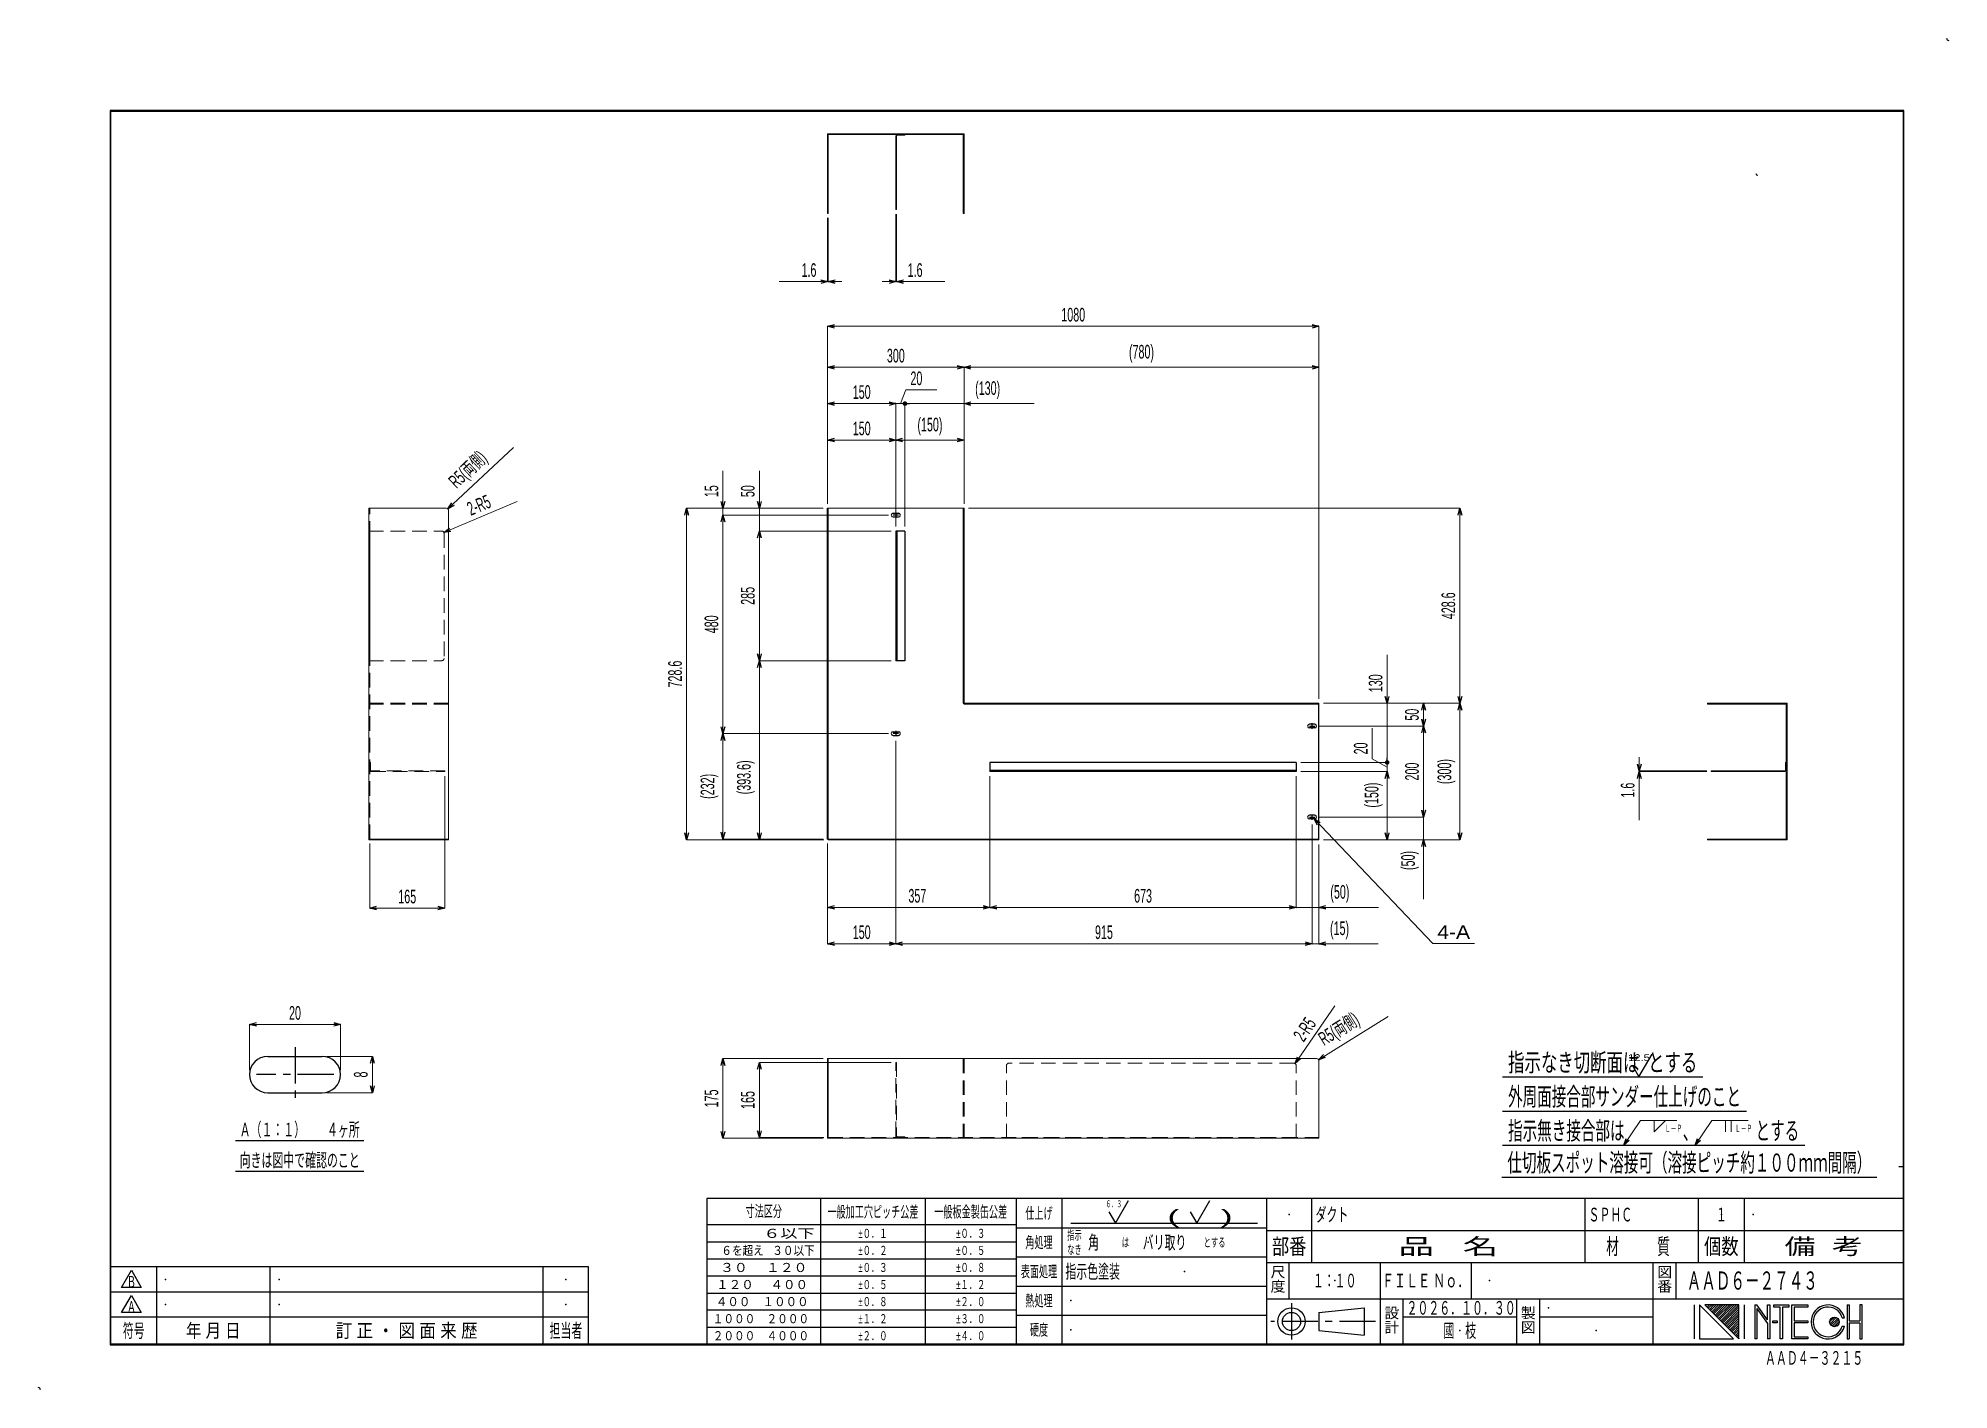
# Model space of a CAD drawing. Header units: millimetres. Extents: x -2100 to 2100, y -1485 to 1485.
import ezdxf
from ezdxf.enums import TextEntityAlignment as Align

# ---------------------------------------------------------------- set-up
doc = ezdxf.new("R2010")
doc.units = ezdxf.units.MM
doc.header["$LTSCALE"] = 2.5
doc.header["$PDSIZE"] = 1
doc.linetypes.add('CENTER', pattern=[50.8, 31.75, -6.35, 6.35, -6.35])
doc.linetypes.add('DASHED', pattern=[19.05, 12.7, -6.35])
for name, color, linetype in [('Layer0001', 7, 'Continuous'), ('Layer0012', 7, 'Continuous'), ('Layer0013', 7, 'Continuous'), ('Layer0014', 7, 'Continuous')]:
    doc.layers.add(name, color=color, linetype=linetype)
doc.styles.add('dcStyle0', font='ＭＳ Ｐゴシック', dxfattribs={"width": 0.6})
doc.styles.add('dcStyle1', font='@ＭＳ Ｐゴシック', dxfattribs={"width": 0.8})
doc.dimstyles.new('dc_Radial01', dxfattribs={"dimtxt": 30, "dimasz": 15.00113, "dimexe": 0, "dimexo": 10, "dimgap": 10, "dimtad": 3, "dimdec": 1, "dimdsep": 46, "dimtxsty": 'dcStyle0', "dimblk1": 'OPEN30', "dimblk2": 'OPEN30', "dimsah": 1, "dimcen": 0.09, "dimclrd": 4, "dimclre": 4, "dimclrt": 4, "dimadec": 0, "dimazin": 2, "dimtfac": 1, "dimtdec": 4, "dimtofl": 0, "dimtmove": 0, "dimatfit": 3, "dimfxl": 1, "dimarcsym": 1})
doc.dimstyles.new('dc_Rotated', dxfattribs={"dimtxt": 30, "dimasz": 15.00113, "dimexe": 0, "dimexo": 10, "dimgap": 10, "dimtad": 3, "dimdec": 1, "dimdsep": 46, "dimtxsty": 'dcStyle0', "dimblk1": 'OPEN30', "dimblk2": 'OPEN30', "dimsah": 1, "dimcen": 0.09, "dimclrd": 4, "dimclre": 4, "dimclrt": 4, "dimadec": 0, "dimazin": 2, "dimtfac": 1, "dimtdec": 4, "dimtmove": 0, "dimatfit": 3, "dimfxl": 1, "dimarcsym": 1})
doc.dimstyles.new('dc_Rotated_F4', dxfattribs={"dimtxt": 30, "dimasz": 15.00113, "dimexe": 0, "dimexo": 10, "dimgap": 10, "dimtad": 3, "dimdec": 1, "dimdsep": 46, "dimtxsty": 'dcStyle0', "dimblk1": 'OPEN30', "dimblk2": 'OPEN30', "dimsah": 1, "dimcen": 0.09, "dimclrd": 4, "dimclre": 4, "dimclrt": 4, "dimadec": 0, "dimazin": 2, "dimtfac": 1, "dimtdec": 4, "dimtmove": 1, "dimatfit": 3, "dimfxl": 1, "dimarcsym": 1})

msp = doc.modelspace()

# ---------------------------------------------------------------- texts
at = {"layer": 'Layer0013', "color": 4, "style": 'dcStyle0'}
for s, height, width, p, p2 in [('(    )', 30, 1.805192, (381.99, -1119), (525.99, -1119)), ('ダクト', 30, 0.694787, (708, -1115), (780, -1115)), ('ＳＰＨＣ', 30, 0.742009, (1308, -1115), (1404, -1115)), ('１', 30, 0.804527, (1588, -1115), (1612, -1115)), ('角', 30, 0.55, (208, -1176), (232, -1176)), ('バリ取り', 30, 0.629933, (328, -1176), (424, -1176)), ('指示色塗装', 30, 0.55, (158, -1240), (278, -1240)), ('１：１０', 30, 0.862443, (702, -1260), (798, -1260)), ('ＡＡＤ６－２７４３', 40, 0.749406, (1524, -1265), (1812, -1265)), ('２０２６．１０．３０', 30, 0.809085, (908, -1320), (1148, -1320)), ('國\u3000枝', 30, 0.619282, (989, -1370), (1061, -1370)), ('ＡＡＤ４－３２１５', 30, 0.749406, (1696, -1430), (1912, -1430))]:
    msp.add_text(s, height=height, dxfattribs=dict(at, width=width)).set_placement(p, p2, align=Align.FIT)
at = {"layer": 'Layer0014', "color": 2, "style": 'dcStyle0'}
for s, height, width, p, p2 in [('寸法区分', 25, 0.55, (-545, -1105), (-465, -1105)), ('一般加工穴ピッチ公差', 25, 0.578487, (-365, -1106.25), (-165, -1106.25)), ('一般板金製缶公差', 25, 0.55, (-130, -1106.25), (30, -1106.25)), ('仕上げ', 25, 0.553553, (70, -1109.5), (130, -1109.5)), ('           ６以下', 20, 1.275875, (-617, -1151.25), (-393, -1151.25)), ('±０．１', 20, 0.725681, (-297, -1151.25), (-233, -1151.25)), ('±０．３', 20, 0.725681, (-82, -1151.25), (-18, -1151.25)), ('   ６を超え   ３０以下', 20, 0.891527, (-617, -1188.75), (-393, -1188.75)), ('±０．２', 20, 0.725681, (-297, -1188.75), (-233, -1188.75)), ('±０．５', 20, 0.725681, (-82, -1188.75), (-18, -1188.75)), ('角処理', 25, 0.55, (70, -1173.5), (130, -1173.5)), ('部番', 35, 0.746429, (612, -1187.5), (688, -1187.5)), ('品   名', 35, 1.482973, (890, -1187.5), (1110, -1187.5)), ('材\u3000\u3000\u3000質', 35, 0.688684, (1347, -1187.5), (1487, -1187.5)), ('個数', 35, 0.746429, (1562, -1187.5), (1638, -1187.5)), ('備  考', 35, 1.294793, (1739, -1187.5), (1911, -1187.5)), ('  ３０     １２０  ', 20, 1.24995, (-617, -1226.25), (-393, -1226.25)), ('±０．３', 20, 0.725681, (-297, -1226.25), (-233, -1226.25)), ('±０．８', 20, 0.725681, (-82, -1226.25), (-18, -1226.25)), ('表面処理', 25, 0.55, (60, -1237.5), (140, -1237.5)), ('Ｂ', 25, 0.707699, (-1905, -1260), (-1885, -1260)), (' １２０     ４００  ', 20, 1.177514, (-617, -1263.75), (-393, -1263.75)), ('±０．５', 20, 0.725681, (-297, -1263.75), (-233, -1263.75)), ('±１．２', 20, 0.725681, (-82, -1263.75), (-18, -1263.75)), ('ＦＩＬＥ Ｎｏ．', 30, 0.958586, (854, -1260), (1046, -1260)), ('Ａ', 25, 0.769682, (-1905, -1315), (-1885, -1315)), (' ４００    １０００  ', 20, 1.113013, (-617, -1301.25), (-393, -1301.25)), ('±０．８', 20, 0.725681, (-297, -1301.25), (-233, -1301.25)), ('±２．０', 20, 0.725681, (-82, -1301.25), (-18, -1301.25)), ('熱処理', 25, 0.55, (70, -1301.5), (130, -1301.5)), ('符号', 30, 0.55, (-1914, -1370), (-1866, -1370)), ('年 月 日', 30, 0.761909, (-1775, -1370), (-1655, -1370)), ('訂 正 ・ 図 面 来 歴', 30, 0.858543, (-1446, -1370), (-1134, -1370)), ('担当者', 30, 0.55, (-976, -1370), (-904, -1370)), ('１０００    ２０００  ', 20, 1.055212, (-617, -1338.75), (-393, -1338.75)), ('±１．２', 20, 0.725681, (-297, -1338.75), (-233, -1338.75)), ('±３．０', 20, 0.725681, (-82, -1338.75), (-18, -1338.75)), ('硬度', 25, 0.55, (80, -1365.5), (120, -1365.5)), ('２０００    ４０００  ', 20, 1.055212, (-617, -1376.25), (-393, -1376.25)), ('±２．０', 20, 0.725681, (-297, -1376.25), (-233, -1376.25)), ('±４．０', 20, 0.725681, (-82, -1376.25), (-18, -1376.25))]:
    msp.add_text(s, height=height, dxfattribs=dict(at, width=width)).set_placement(p, p2, align=Align.FIT)
at = {"layer": 'Layer0014', "color": 2, "style": 'dcStyle1', "width": 0.9625}
for s, p in [('尺度', (613, -1210)), ('図番', (1463, -1210)), ('製図', (1163, -1300)), ('設計', (863, -1300))]:
    msp.add_text(s, height=24, rotation=270, dxfattribs=at).set_placement(p)

# ---------------------------------------------------------------- blocks, each defined once
blk = doc.blocks.new('DC_GROUP_AAD6-2743_1')
at = {"color": 3, "linetype": 'Continuous', "lineweight": 25}
for p, q in [((-1595.5, -752.3), (-1475.5, -752.3)), ((-1595.5, -832.3), (-1475.5, -832.3))]:
    blk.add_line(p, q, dxfattribs=at)
at = {"color": 2, "linetype": 'CENTER', "lineweight": 25}
for p, q in [((-1535.5, -732.3), (-1535.5, -852.3)), ((-1535.5, -732.3), (-1535.5, -852.3)), ((-1450.5, -792.3), (-1620.5, -792.3))]:
    blk.add_line(p, q, dxfattribs=at)
at = {"color": 3, "linetype": 'Continuous', "lineweight": 25}
for centre, start, end in [((-1595.5, -792.3), 90, 270), ((-1475.5, -792.3), 270, 90)]:
    blk.add_arc(centre, 40, start, end, dxfattribs=at)
blk = doc.blocks.new('DC_GROUP_AAD6-2743_11')
at = {"color": 3, "linetype": 'Continuous', "lineweight": 25}
for p, q in [((706.3, -22.5), (694.3, -22.5)), ((706.3, -30.5), (694.3, -30.5))]:
    blk.add_line(p, q, dxfattribs=at)
at = {"color": 2, "linetype": 'CENTER', "lineweight": 25}
for p, q in [((694.3, -26.5), (706.3, -26.5)), ((700.3, -32.5), (700.3, -20.5))]:
    blk.add_line(p, q, dxfattribs=at)
at = {"color": 3, "linetype": 'Continuous', "lineweight": 25}
for centre, start, end in [((694.3, -26.5), 90, 270), ((706.3, -26.5), 270, 90)]:
    blk.add_arc(centre, 4, start, end, dxfattribs=at)
blk = doc.blocks.new('DC_GROUP_AAD6-2743_12')
at = {"color": 3, "linetype": 'Continuous', "lineweight": 25}
for p, q in [((706.3, -222.5), (694.3, -222.5)), ((706.3, -230.5), (694.3, -230.5))]:
    blk.add_line(p, q, dxfattribs=at)
at = {"color": 2, "linetype": 'CENTER', "lineweight": 25}
for p, q in [((694.3, -226.5), (706.3, -226.5)), ((700.3, -232.5), (700.3, -220.5))]:
    blk.add_line(p, q, dxfattribs=at)
at = {"color": 3, "linetype": 'Continuous', "lineweight": 25}
for centre, start, end in [((694.3, -226.5), 90, 270), ((706.3, -226.5), 270, 90)]:
    blk.add_arc(centre, 4, start, end, dxfattribs=at)
blk = doc.blocks.new('DC_GROUP_AAD6-2743_13')
at = {"color": 3, "linetype": 'Continuous', "lineweight": 25}
for p, q in [((-220.7, -38.9), (-208.7, -38.9)), ((-220.7, -46.9), (-208.7, -46.9))]:
    blk.add_line(p, q, dxfattribs=at)
at = {"color": 2, "linetype": 'CENTER', "lineweight": 25}
for p, q in [((-214.7, -36.9), (-214.7, -48.9)), ((-208.7, -42.9), (-220.7, -42.9))]:
    blk.add_line(p, q, dxfattribs=at)
at = {"color": 3, "linetype": 'Continuous', "lineweight": 25}
for centre, start, end in [((-220.7, -42.9), 90, 270), ((-208.7, -42.9), 270, 90)]:
    blk.add_arc(centre, 4, start, end, dxfattribs=at)
blk = doc.blocks.new('DC_GROUP_AAD6-2743_14')
at = {"color": 3, "linetype": 'Continuous', "lineweight": 25}
for p, q in [((-220.7, 441.1), (-208.7, 441.1)), ((-220.7, 433.1), (-208.7, 433.1))]:
    blk.add_line(p, q, dxfattribs=at)
at = {"color": 2, "linetype": 'CENTER', "lineweight": 25}
for p, q in [((-208.7, 437.1), (-220.7, 437.1)), ((-214.7, 443.1), (-214.7, 431.1))]:
    blk.add_line(p, q, dxfattribs=at)
at = {"color": 3, "linetype": 'Continuous', "lineweight": 25}
for centre, start, end in [((-220.7, 437.1), 90, 270), ((-208.7, 437.1), 270, 90)]:
    blk.add_arc(centre, 4, start, end, dxfattribs=at)
blk = doc.blocks.new('DC_GROUP_AAD6-2743_17')
at = {"color": 3, "linetype": 'Continuous', "lineweight": 25}
for p, q in [((-364.7, -274.9), (-364.7, 452.1)), ((-363.1, -276.5), (-363.1, 452.1)), ((-66.3, 23.5), (-66.3, 452.1)), ((-64.7, 21.9), (-64.7, 452.1))]:
    blk.add_line(p, q, dxfattribs=at)
blk = doc.blocks.new('DC_GROUP_AAD6-2743_16')
at = {"linetype": 'Continuous'}
blk.add_blockref('DC_GROUP_AAD6-2743_17', (0, 0), dxfattribs=at)
blk = doc.blocks.new('DC_GROUP_AAD6-2743_18')
at = {"color": 3, "linetype": 'Continuous', "lineweight": 18}
for p, q in [((-364.7, -274.9), (715.3, -274.9)), ((715.3, -276.5), (-363.1, -276.5))]:
    blk.add_line(p, q, dxfattribs=at)
blk = doc.blocks.new('DC_GROUP_AAD6-2743_15')
at = {"linetype": 'Continuous'}
for name in ['DC_GROUP_AAD6-2743_16', 'DC_GROUP_AAD6-2743_18']:
    blk.add_blockref(name, (0, 0), dxfattribs=at)
blk = doc.blocks.new('DC_GROUP_AAD6-2743_21')
at = {"color": 4, "style": 'dcStyle0', "width": 0.71291}
blk.add_text('Ｌ－Ｐ', height=15.62, dxfattribs=at).set_placement((1475.9, -918.5), (1513.8, -918.5), align=Align.FIT)
blk = doc.blocks.new('DC_GROUP_AAD6-2743_22')
at = {"color": 4, "style": 'dcStyle0', "width": 0.71291}
blk.add_text('Ｌ－Ｐ', height=15.62, dxfattribs=at).set_placement((1630, -918.5), (1667.9, -918.5), align=Align.FIT)
blk = doc.blocks.new('_Open30')
at = {"color": 0, "linetype": 'ByBlock', "lineweight": -2}
for p, q in [((-1, 0.267949), (0, 0)), ((0, 0), (-1, -0.267949)), ((0, 0), (-1, 0))]:
    blk.add_line(p, q, dxfattribs=at)
blk = doc.blocks.new('*D2')
at = {"layer": 'Layer0012', "color": 4, "linetype": 'Continuous', "lineweight": 13}
for p, q in [((-1635.5, -682.3), (-1435.5, -682.3)), ((-1635.5, -782.3), (-1635.5, -682.3)), ((-1435.5, -782.3), (-1435.5, -682.3))]:
    blk.add_line(p, q, dxfattribs=at)
at = {"layer": 'Layer0012', "color": 4, "xscale": 15.00115266964712, "yscale": 15.00081580252128}
for p, rotation in [((-1635.5, -682.3), 180), ((-1435.5, -682.3), 360)]:
    blk.add_blockref('_Open30', p, dxfattribs=dict(at, rotation=rotation))
at = {"layer": 'Layer0012', "color": 4, "insert": (-1535.5, -672.3), "char_height": 30, "attachment_point": 8, "style": 'dcStyle0'}
blk.add_mtext('\\T1.00;20', dxfattribs=at)
blk = doc.blocks.new('*D3')
at = {"layer": 'Layer0012', "color": 4, "linetype": 'Continuous', "lineweight": 13}
for p, q in [((-1465.5, -752.3), (-1365.5, -752.3)), ((-1365.5, -832.3), (-1365.5, -752.3)), ((-1465.5, -832.3), (-1365.5, -832.3))]:
    blk.add_line(p, q, dxfattribs=at)
at = {"layer": 'Layer0012', "color": 4, "xscale": 15.00115266964712, "yscale": 15.00081580252128}
for p, rotation in [((-1365.5, -752.3), 90), ((-1365.5, -832.3), 270)]:
    blk.add_blockref('_Open30', p, dxfattribs=dict(at, rotation=rotation))
at = {"layer": 'Layer0012', "color": 4, "insert": (-1375.5, -792.3), "char_height": 30, "attachment_point": 8, "rotation": 90, "style": 'dcStyle0'}
blk.add_mtext('\\T1.00;8', dxfattribs=at)
blk = doc.blocks.new('*D12')
at = {"layer": 'Layer0012', "color": 4, "linetype": 'Continuous', "lineweight": 13}
for p, q in [((-364.7, 602.1), (-214.7, 602.1)), ((-364.7, 462.1), (-364.7, 602.1)), ((-214.7, 453.1), (-214.7, 602.1))]:
    blk.add_line(p, q, dxfattribs=at)
at = {"layer": 'Layer0012', "color": 4, "xscale": 15.00115266964712, "yscale": 15.00081580252128}
for p, rotation in [((-364.7, 602.1), 180), ((-214.7, 602.1), 360)]:
    blk.add_blockref('_Open30', p, dxfattribs=dict(at, rotation=rotation))
at = {"layer": 'Layer0012', "color": 4, "insert": (-289.7, 612.1), "char_height": 30, "attachment_point": 8, "style": 'dcStyle0'}
blk.add_mtext('\\T1.00;150', dxfattribs=at)
blk = doc.blocks.new('*D13')
at = {"layer": 'Layer0012', "color": 4, "linetype": 'Continuous', "lineweight": 13}
for p, q in [((-214.7, 602.1), (-64.7, 602.1)), ((-214.7, 453.1), (-214.7, 602.1)), ((-64.7, 462.1), (-64.7, 602.1))]:
    blk.add_line(p, q, dxfattribs=at)
at = {"layer": 'Layer0012', "color": 4, "xscale": 15.00115266964712, "yscale": 15.00081580252128}
for p, rotation in [((-214.7, 602.1), 180), ((-64.7, 602.1), 360)]:
    blk.add_blockref('_Open30', p, dxfattribs=dict(at, rotation=rotation))
at = {"layer": 'Layer0012', "color": 4, "insert": (-139.7, 612.1), "char_height": 30, "attachment_point": 8, "style": 'dcStyle0'}
blk.add_mtext('\\T1.00;(150)', dxfattribs=at)
blk = doc.blocks.new('*D14')
at = {"layer": 'Layer0012', "color": 4, "linetype": 'Continuous', "lineweight": 13}
for p, q in [((-364.7, 682.1), (-214.7, 682.1)), ((-364.7, 462.1), (-364.7, 682.1)), ((-214.7, 412.1), (-214.7, 682.1))]:
    blk.add_line(p, q, dxfattribs=at)
at = {"layer": 'Layer0012', "color": 4, "xscale": 15.00115266964712, "yscale": 15.00081580252128}
for p, rotation in [((-364.7, 682.1), 180), ((-214.7, 682.1), 360)]:
    blk.add_blockref('_Open30', p, dxfattribs=dict(at, rotation=rotation))
at = {"layer": 'Layer0012', "color": 4, "insert": (-289.7, 692.1), "char_height": 30, "attachment_point": 8, "style": 'dcStyle0'}
blk.add_mtext('\\T1.00;150', dxfattribs=at)
blk = doc.blocks.new('*D15')
at = {"layer": 'Layer0012', "color": 4, "linetype": 'Continuous', "lineweight": 13}
for p, q in [((-214.7, 682.1), (-194.7, 682.1)), ((-214.7, 412.1), (-214.7, 682.1)), ((-192.6, 712.2), (-204.7, 682.1)), ((-194.7, 412.1), (-194.7, 682.1)), ((-124.6, 712.2), (-192.6, 712.2))]:
    blk.add_line(p, q, dxfattribs=at)
at = {"layer": 'Layer0012', "color": 4, "insert": (-182.6, 722.2), "char_height": 30, "attachment_point": 7, "style": 'dcStyle0'}
blk.add_mtext('\\T1.00;20', dxfattribs=at)
blk = doc.blocks.new('_Dot')
at = {"color": 0, "linetype": 'ByBlock', "lineweight": -2}
blk.add_line((-0.5, 0), (-1, 0), dxfattribs=at)
at = {"color": 0, "linetype": 'ByBlock', "const_width": 0.5}
blk.add_lwpolyline([(-0.25, 0, 1), (0.25, 0, 1)], format="xyb", close=True, dxfattribs=at)
blk = doc.blocks.new('*D16')
at = {"layer": 'Layer0012', "color": 4, "linetype": 'Continuous', "lineweight": 13}
for p, q in [((-194.7, 682.1), (-64.7, 682.1)), ((-194.7, 412.1), (-194.7, 682.1)), ((-64.7, 462.1), (-64.7, 682.1)), ((89.7, 682.1), (-64.7, 682.1))]:
    blk.add_line(p, q, dxfattribs=at)
at = {"layer": 'Layer0012', "color": 4, "rotation": 180}
for name, p, xscale, yscale in [('_Dot', (-194.7, 682.1), 10, 10), ('_Open30', (-64.7, 682.1), 15.00115266964712, 15.00081580252128)]:
    blk.add_blockref(name, p, dxfattribs=dict(at, xscale=xscale, yscale=yscale))
at = {"layer": 'Layer0012', "color": 4, "insert": (-40.3, 692.1), "char_height": 30, "attachment_point": 7, "style": 'dcStyle0'}
blk.add_mtext('\\T1.00;(130)', dxfattribs=at)
blk = doc.blocks.new('*D17')
at = {"layer": 'Layer0012', "color": 4, "linetype": 'Continuous', "lineweight": 13}
for p, q in [((-514.7, 117.1), (-514.7, 402.1)), ((-224.7, 402.1), (-514.7, 402.1)), ((-224.7, 117.1), (-514.7, 117.1))]:
    blk.add_line(p, q, dxfattribs=at)
at = {"layer": 'Layer0012', "color": 4, "xscale": 15.00115266964712, "yscale": 15.00081580252128}
for p, rotation in [((-514.7, 402.1), 90), ((-514.7, 117.1), 270)]:
    blk.add_blockref('_Open30', p, dxfattribs=dict(at, rotation=rotation))
at = {"layer": 'Layer0012', "color": 4, "insert": (-524.7, 259.6), "char_height": 30, "attachment_point": 8, "rotation": 90, "style": 'dcStyle0'}
blk.add_mtext('\\T1.00;285', dxfattribs=at)
blk = doc.blocks.new('*D18')
at = {"layer": 'Layer0012', "color": 4, "linetype": 'Continuous', "lineweight": 13}
for p, q in [((-514.7, 534.5), (-514.7, 452.1)), ((-514.7, 402.1), (-514.7, 452.1)), ((-374.7, 452.1), (-514.7, 452.1)), ((-224.7, 402.1), (-514.7, 402.1))]:
    blk.add_line(p, q, dxfattribs=at)
at = {"layer": 'Layer0012', "color": 4, "xscale": 15.00115266964712, "yscale": 15.00081580252128, "rotation": 270}
blk.add_blockref('_Open30', (-514.7, 452.1), dxfattribs=at)
at = {"layer": 'Layer0012', "color": 4, "insert": (-524.7, 476.5), "char_height": 30, "attachment_point": 7, "rotation": 90, "style": 'dcStyle0'}
blk.add_mtext('\\T1.00;50', dxfattribs=at)
blk = doc.blocks.new('*D19')
at = {"layer": 'Layer0012', "color": 4, "linetype": 'Continuous', "lineweight": 13}
for p, q in [((-514.7, -276.5), (-514.7, 117.1)), ((-224.7, 117.1), (-514.7, 117.1)), ((-373.1, -276.5), (-514.7, -276.5))]:
    blk.add_line(p, q, dxfattribs=at)
at = {"layer": 'Layer0012', "color": 4, "xscale": 15.00115266964712, "yscale": 15.00081580252128}
for p, rotation in [((-514.7, 117.1), 90), ((-514.7, -276.5), 270)]:
    blk.add_blockref('_Open30', p, dxfattribs=dict(at, rotation=rotation))
at = {"layer": 'Layer0012', "color": 4, "insert": (-524.7, -139.2), "char_height": 30, "attachment_point": 8, "rotation": 90, "style": 'dcStyle0'}
blk.add_mtext('\\T1.00;(393.6)', dxfattribs=at)
blk = doc.blocks.new('*D20')
at = {"layer": 'Layer0012', "color": 4, "linetype": 'Continuous', "lineweight": 13}
for p, q in [((-594.7, -274.9), (-594.7, -42.9)), ((-230.7, -42.9), (-594.7, -42.9)), ((-374.7, -274.9), (-594.7, -274.9))]:
    blk.add_line(p, q, dxfattribs=at)
at = {"layer": 'Layer0012', "color": 4, "xscale": 15.00115266964712, "yscale": 15.00081580252128}
for p, rotation in [((-594.7, -42.9), 90), ((-594.7, -274.9), 270)]:
    blk.add_blockref('_Open30', p, dxfattribs=dict(at, rotation=rotation))
at = {"layer": 'Layer0012', "color": 4, "insert": (-604.7, -159), "char_height": 30, "attachment_point": 8, "rotation": 90, "style": 'dcStyle0'}
blk.add_mtext('\\T1.00;(232)', dxfattribs=at)
blk = doc.blocks.new('*D21')
at = {"layer": 'Layer0012', "color": 4, "linetype": 'Continuous', "lineweight": 13}
for p, q in [((-594.7, -42.9), (-594.7, 437.1)), ((-230.7, 437.1), (-594.7, 437.1)), ((-230.7, -42.9), (-594.7, -42.9))]:
    blk.add_line(p, q, dxfattribs=at)
at = {"layer": 'Layer0012', "color": 4, "xscale": 15.00115266964712, "yscale": 15.00081580252128}
for p, rotation in [((-594.7, 437.1), 90), ((-594.7, -42.9), 270)]:
    blk.add_blockref('_Open30', p, dxfattribs=dict(at, rotation=rotation))
at = {"layer": 'Layer0012', "color": 4, "insert": (-604.7, 197.1), "char_height": 30, "attachment_point": 8, "rotation": 90, "style": 'dcStyle0'}
blk.add_mtext('\\T1.00;480', dxfattribs=at)
blk = doc.blocks.new('*D22')
at = {"layer": 'Layer0012', "color": 4, "linetype": 'Continuous', "lineweight": 13}
for p, q in [((-594.7, 534.5), (-594.7, 452.1)), ((-594.7, 437.1), (-594.7, 452.1)), ((-374.7, 452.1), (-594.7, 452.1)), ((-230.7, 437.1), (-594.7, 437.1))]:
    blk.add_line(p, q, dxfattribs=at)
at = {"layer": 'Layer0012', "color": 4, "xscale": 15.00115266964712, "yscale": 15.00081580252128, "rotation": 270}
blk.add_blockref('_Open30', (-594.7, 452.1), dxfattribs=at)
at = {"layer": 'Layer0012', "color": 4, "insert": (-604.7, 476.5), "char_height": 30, "attachment_point": 7, "rotation": 90, "style": 'dcStyle0'}
blk.add_mtext('\\T1.00;15', dxfattribs=at)
blk = doc.blocks.new('*D23')
at = {"layer": 'Layer0012', "color": 4, "linetype": 'Continuous', "lineweight": 13}
for p, q in [((-674.7, -276.5), (-674.7, 452.1)), ((-374.7, 452.1), (-674.7, 452.1)), ((-373.1, -276.5), (-674.7, -276.5))]:
    blk.add_line(p, q, dxfattribs=at)
at = {"layer": 'Layer0012', "color": 4, "xscale": 15.00115266964712, "yscale": 15.00081580252128}
for p, rotation in [((-674.7, 452.1), 90), ((-674.7, -276.5), 270)]:
    blk.add_blockref('_Open30', p, dxfattribs=dict(at, rotation=rotation))
at = {"layer": 'Layer0012', "color": 4, "insert": (-684.7, 87.7), "char_height": 30, "attachment_point": 8, "rotation": 90, "style": 'dcStyle0'}
blk.add_mtext('\\T1.00;728.6', dxfattribs=at)
blk = doc.blocks.new('*D24')
at = {"layer": 'Layer0012', "color": 4, "linetype": 'Continuous', "lineweight": 13}
for p, q in [((-7.7, -136.5), (-7.7, -424.9)), ((-364.7, -284.9), (-364.7, -424.9)), ((-364.7, -424.9), (-7.7, -424.9))]:
    blk.add_line(p, q, dxfattribs=at)
at = {"layer": 'Layer0012', "color": 4, "xscale": 15.00115266964712, "yscale": 15.00081580252128}
for p, rotation in [((-364.7, -424.9), 180), ((-7.7, -424.9), 360)]:
    blk.add_blockref('_Open30', p, dxfattribs=dict(at, rotation=rotation))
at = {"layer": 'Layer0012', "color": 4, "insert": (-167.4, -414.9), "char_height": 30, "attachment_point": 8, "style": 'dcStyle0'}
blk.add_mtext('\\T1.00;357', dxfattribs=at)
blk = doc.blocks.new('*D25')
at = {"layer": 'Layer0012', "color": 4, "linetype": 'Continuous', "lineweight": 13}
for p, q in [((-7.7, -136.5), (-7.7, -424.9)), ((665.3, -136.5), (665.3, -424.9)), ((-7.7, -424.9), (665.3, -424.9))]:
    blk.add_line(p, q, dxfattribs=at)
at = {"layer": 'Layer0012', "color": 4, "xscale": 15.00115266964712, "yscale": 15.00081580252128}
for p, rotation in [((-7.7, -424.9), 180), ((665.3, -424.9), 360)]:
    blk.add_blockref('_Open30', p, dxfattribs=dict(at, rotation=rotation))
at = {"layer": 'Layer0012', "color": 4, "insert": (328.8, -414.9), "char_height": 30, "attachment_point": 8, "style": 'dcStyle0'}
blk.add_mtext('\\T1.00;673', dxfattribs=at)
blk = doc.blocks.new('*D26')
at = {"layer": 'Layer0012', "color": 4, "linetype": 'Continuous', "lineweight": 13}
for p, q in [((665.3, -136.5), (665.3, -424.9)), ((715.3, -286.5), (715.3, -424.9)), ((665.3, -424.9), (715.3, -424.9)), ((846.5, -424.9), (715.3, -424.9))]:
    blk.add_line(p, q, dxfattribs=at)
at = {"layer": 'Layer0012', "color": 4, "xscale": 15.00115266964712, "yscale": 15.00081580252128, "rotation": 180}
blk.add_blockref('_Open30', (715.3, -424.9), dxfattribs=at)
at = {"layer": 'Layer0012', "color": 4, "insert": (740.5, -414.9), "char_height": 30, "attachment_point": 7, "style": 'dcStyle0'}
blk.add_mtext('\\T1.00;(50)', dxfattribs=at)
blk = doc.blocks.new('*D27')
at = {"layer": 'Layer0012', "color": 4, "linetype": 'Continuous', "lineweight": 13}
for p, q in [((-364.7, 762.1), (-64.7, 762.1)), ((-364.7, 462.1), (-364.7, 762.1)), ((-64.7, 462.1), (-64.7, 762.1))]:
    blk.add_line(p, q, dxfattribs=at)
at = {"layer": 'Layer0012', "color": 4, "xscale": 15.00115266964712, "yscale": 15.00081580252128}
for p, rotation in [((-364.7, 762.1), 180), ((-64.7, 762.1), 360)]:
    blk.add_blockref('_Open30', p, dxfattribs=dict(at, rotation=rotation))
at = {"layer": 'Layer0012', "color": 4, "insert": (-214.7, 772.1), "char_height": 30, "attachment_point": 8, "style": 'dcStyle0'}
blk.add_mtext('\\T1.00;300', dxfattribs=at)
blk = doc.blocks.new('*D28')
at = {"layer": 'Layer0012', "color": 4, "linetype": 'Continuous', "lineweight": 13}
for p, q in [((-64.7, 762.1), (715.3, 762.1)), ((-64.7, 462.1), (-64.7, 762.1)), ((715.3, 33.5), (715.3, 762.1))]:
    blk.add_line(p, q, dxfattribs=at)
at = {"layer": 'Layer0012', "color": 4, "xscale": 15.00115266964712, "yscale": 15.00081580252128}
for p, rotation in [((-64.7, 762.1), 180), ((715.3, 762.1), 360)]:
    blk.add_blockref('_Open30', p, dxfattribs=dict(at, rotation=rotation))
at = {"layer": 'Layer0012', "color": 4, "insert": (325.3, 772.1), "char_height": 30, "attachment_point": 8, "style": 'dcStyle0'}
blk.add_mtext('\\T1.00;(780)', dxfattribs=at)
blk = doc.blocks.new('*D29')
at = {"layer": 'Layer0012', "color": 4, "linetype": 'Continuous', "lineweight": 13}
for p, q in [((-364.7, 852.1), (715.3, 852.1)), ((-364.7, 462.1), (-364.7, 852.1)), ((715.3, 33.5), (715.3, 852.1))]:
    blk.add_line(p, q, dxfattribs=at)
at = {"layer": 'Layer0012', "color": 4, "xscale": 15.00115266964712, "yscale": 15.00081580252128}
for p, rotation in [((-364.7, 852.1), 180), ((715.3, 852.1), 360)]:
    blk.add_blockref('_Open30', p, dxfattribs=dict(at, rotation=rotation))
at = {"layer": 'Layer0012', "color": 4, "insert": (175.3, 862.1), "char_height": 30, "attachment_point": 8, "style": 'dcStyle0'}
blk.add_mtext('\\T1.00;1080', dxfattribs=at)
blk = doc.blocks.new('*D30')
at = {"layer": 'Layer0012', "color": 4, "linetype": 'Continuous', "lineweight": 13}
for p, q in [((675.3, -126.5), (865.3, -126.5)), ((865.3, -276.5), (865.3, -126.5)), ((725.3, -276.5), (865.3, -276.5))]:
    blk.add_line(p, q, dxfattribs=at)
at = {"layer": 'Layer0012', "color": 4, "xscale": 15.00115266964712, "yscale": 15.00081580252128}
for p, rotation in [((865.3, -126.5), 90), ((865.3, -276.5), 270)]:
    blk.add_blockref('_Open30', p, dxfattribs=dict(at, rotation=rotation))
at = {"layer": 'Layer0012', "color": 4, "insert": (855.3, -178.2), "char_height": 30, "attachment_point": 8, "rotation": 90, "style": 'dcStyle0'}
blk.add_mtext('\\T1.00;(150)', dxfattribs=at)
blk = doc.blocks.new('*D31')
at = {"layer": 'Layer0012', "color": 4, "linetype": 'Continuous', "lineweight": 13}
for p, q in [((832.7, -30.8), (832.7, -98.8)), ((675.3, -106.5), (865.3, -106.5)), ((832.7, -98.8), (865.3, -116.5)), ((865.3, -126.5), (865.3, -106.5)), ((675.3, -126.5), (865.3, -126.5))]:
    blk.add_line(p, q, dxfattribs=at)
at = {"layer": 'Layer0012', "color": 4, "insert": (822.7, -88.8), "char_height": 30, "attachment_point": 7, "rotation": 90, "style": 'dcStyle0'}
blk.add_mtext('\\T1.00;20', dxfattribs=at)
blk = doc.blocks.new('*D32')
at = {"layer": 'Layer0012', "color": 4, "linetype": 'Continuous', "lineweight": 13}
for p, q in [((865.3, 129.9), (865.3, 23.5)), ((725.3, 23.5), (865.3, 23.5)), ((865.3, -106.5), (865.3, 23.5)), ((675.3, -106.5), (865.3, -106.5))]:
    blk.add_line(p, q, dxfattribs=at)
at = {"layer": 'Layer0012', "color": 4, "rotation": 270}
for name, p, xscale, yscale in [('_Open30', (865.3, 23.5), 15.00115266964712, 15.00081580252128), ('_Dot', (865.3, -106.5), 10, 10)]:
    blk.add_blockref(name, p, dxfattribs=dict(at, xscale=xscale, yscale=yscale))
at = {"layer": 'Layer0012', "color": 4, "insert": (855.3, 47.9), "char_height": 30, "attachment_point": 7, "rotation": 90, "style": 'dcStyle0'}
blk.add_mtext('\\T1.00;130', dxfattribs=at)
blk = doc.blocks.new('*D33')
at = {"layer": 'Layer0012', "color": 4, "linetype": 'Continuous', "lineweight": 13}
for p, q in [((716.3, -226.5), (945.3, -226.5)), ((945.3, -276.5), (945.3, -226.5)), ((725.3, -276.5), (945.3, -276.5)), ((945.3, -407), (945.3, -276.5))]:
    blk.add_line(p, q, dxfattribs=at)
at = {"layer": 'Layer0012', "color": 4, "xscale": 15.00115266964712, "yscale": 15.00081580252128, "rotation": 90}
blk.add_blockref('_Open30', (945.3, -276.5), dxfattribs=at)
at = {"layer": 'Layer0012', "color": 4, "insert": (935.3, -301), "char_height": 30, "attachment_point": 9, "rotation": 90, "style": 'dcStyle0'}
blk.add_mtext('\\T1.00;(50)', dxfattribs=at)
blk = doc.blocks.new('*D34')
at = {"layer": 'Layer0012', "color": 4, "linetype": 'Continuous', "lineweight": 13}
for p, q in [((716.3, -26.5), (945.3, -26.5)), ((945.3, -226.5), (945.3, -26.5)), ((716.3, -226.5), (945.3, -226.5))]:
    blk.add_line(p, q, dxfattribs=at)
at = {"layer": 'Layer0012', "color": 4, "xscale": 15.00115266964712, "yscale": 15.00081580252128}
for p, rotation in [((945.3, -26.5), 90), ((945.3, -226.5), 270)]:
    blk.add_blockref('_Open30', p, dxfattribs=dict(at, rotation=rotation))
at = {"layer": 'Layer0012', "color": 4, "insert": (935.3, -126.5), "char_height": 30, "attachment_point": 8, "rotation": 90, "style": 'dcStyle0'}
blk.add_mtext('\\T1.00;200', dxfattribs=at)
blk = doc.blocks.new('*D35')
at = {"layer": 'Layer0012', "color": 4, "linetype": 'Continuous', "lineweight": 13}
for p, q in [((725.3, 23.5), (945.3, 23.5)), ((945.3, -26.5), (945.3, 23.5)), ((716.3, -26.5), (945.3, -26.5))]:
    blk.add_line(p, q, dxfattribs=at)
at = {"layer": 'Layer0012', "color": 4, "xscale": 15.00115266964712, "yscale": 15.00081580252128}
for p, rotation in [((945.3, 23.5), 90), ((945.3, -26.5), 270)]:
    blk.add_blockref('_Open30', p, dxfattribs=dict(at, rotation=rotation))
at = {"layer": 'Layer0012', "color": 4, "insert": (935.3, -1.5), "char_height": 30, "attachment_point": 8, "rotation": 90, "style": 'dcStyle0'}
blk.add_mtext('\\T1.00;50', dxfattribs=at)
blk = doc.blocks.new('*D36')
at = {"layer": 'Layer0012', "color": 4, "linetype": 'Continuous', "lineweight": 13}
for p, q in [((725.3, 23.5), (1025.3, 23.5)), ((1025.3, -276.5), (1025.3, 23.5)), ((725.3, -276.5), (1025.3, -276.5))]:
    blk.add_line(p, q, dxfattribs=at)
at = {"layer": 'Layer0012', "color": 4, "xscale": 15.00115266964712, "yscale": 15.00081580252128}
for p, rotation in [((1025.3, 23.5), 90), ((1025.3, -276.5), 270)]:
    blk.add_blockref('_Open30', p, dxfattribs=dict(at, rotation=rotation))
at = {"layer": 'Layer0012', "color": 4, "insert": (1015.3, -126.5), "char_height": 30, "attachment_point": 8, "rotation": 90, "style": 'dcStyle0'}
blk.add_mtext('\\T1.00;(300)', dxfattribs=at)
blk = doc.blocks.new('*D37')
at = {"layer": 'Layer0012', "color": 4, "linetype": 'Continuous', "lineweight": 13}
for p, q in [((-54.7, 452.1), (1025.3, 452.1)), ((1025.3, 23.5), (1025.3, 452.1)), ((725.3, 23.5), (1025.3, 23.5))]:
    blk.add_line(p, q, dxfattribs=at)
at = {"layer": 'Layer0012', "color": 4, "xscale": 15.00115266964712, "yscale": 15.00081580252128}
for p, rotation in [((1025.3, 452.1), 90), ((1025.3, 23.5), 270)]:
    blk.add_blockref('_Open30', p, dxfattribs=dict(at, rotation=rotation))
at = {"layer": 'Layer0012', "color": 4, "insert": (1015.3, 237.8), "char_height": 30, "attachment_point": 8, "rotation": 90, "style": 'dcStyle0'}
blk.add_mtext('\\T1.00;428.6', dxfattribs=at)
blk = doc.blocks.new('*D38')
at = {"layer": 'Layer0012', "color": 4, "linetype": 'Continuous', "lineweight": 13}
for p, q in [((-214.7, -58.9), (-214.7, -504.9)), ((-364.7, -284.9), (-364.7, -504.9)), ((-364.7, -504.9), (-214.7, -504.9))]:
    blk.add_line(p, q, dxfattribs=at)
at = {"layer": 'Layer0012', "color": 4, "xscale": 15.00115266964712, "yscale": 15.00081580252128}
for p, rotation in [((-364.7, -504.9), 180), ((-214.7, -504.9), 360)]:
    blk.add_blockref('_Open30', p, dxfattribs=dict(at, rotation=rotation))
at = {"layer": 'Layer0012', "color": 4, "insert": (-289.7, -494.9), "char_height": 30, "attachment_point": 8, "style": 'dcStyle0'}
blk.add_mtext('\\T1.00;150', dxfattribs=at)
blk = doc.blocks.new('*D39')
at = {"layer": 'Layer0012', "color": 4, "linetype": 'Continuous', "lineweight": 13}
for p, q in [((700.3, -242.5), (700.3, -504.9)), ((715.3, -286.5), (715.3, -504.9)), ((700.3, -504.9), (715.3, -504.9)), ((845.8, -504.9), (715.3, -504.9))]:
    blk.add_line(p, q, dxfattribs=at)
at = {"layer": 'Layer0012', "color": 4, "xscale": 15.00115266964712, "yscale": 15.00081580252128, "rotation": 180}
blk.add_blockref('_Open30', (715.3, -504.9), dxfattribs=at)
at = {"layer": 'Layer0012', "color": 4, "insert": (739.8, -494.9), "char_height": 30, "attachment_point": 7, "style": 'dcStyle0'}
blk.add_mtext('\\T1.00;(15)', dxfattribs=at)
blk = doc.blocks.new('*D40')
at = {"layer": 'Layer0012', "color": 4, "linetype": 'Continuous', "lineweight": 13}
for p, q in [((-214.7, -58.9), (-214.7, -504.9)), ((700.3, -242.5), (700.3, -504.9)), ((-214.7, -504.9), (700.3, -504.9))]:
    blk.add_line(p, q, dxfattribs=at)
at = {"layer": 'Layer0012', "color": 4, "xscale": 15.00115266964712, "yscale": 15.00081580252128}
for p, rotation in [((-214.7, -504.9), 180), ((700.3, -504.9), 360)]:
    blk.add_blockref('_Open30', p, dxfattribs=dict(at, rotation=rotation))
at = {"layer": 'Layer0012', "color": 4, "insert": (242.8, -494.9), "char_height": 30, "attachment_point": 8, "style": 'dcStyle0'}
blk.add_mtext('\\T1.00;915', dxfattribs=at)
blk = doc.blocks.new('*D41')
at = {"layer": 'Layer0012', "color": 4, "linetype": 'Continuous', "lineweight": 13}
for p, q in [((-514.7, -930.7), (-514.7, -765.7)), ((-224.7, -765.7), (-514.7, -765.7)), ((-373.1, -930.7), (-514.7, -930.7))]:
    blk.add_line(p, q, dxfattribs=at)
at = {"layer": 'Layer0012', "color": 4, "xscale": 15.00115266964712, "yscale": 15.00081580252128}
for p, rotation in [((-514.7, -765.7), 90), ((-514.7, -930.7), 270)]:
    blk.add_blockref('_Open30', p, dxfattribs=dict(at, rotation=rotation))
at = {"layer": 'Layer0012', "color": 4, "insert": (-524.7, -848.2), "char_height": 30, "attachment_point": 8, "rotation": 90, "style": 'dcStyle0'}
blk.add_mtext('\\T1.00;165', dxfattribs=at)
blk = doc.blocks.new('*D42')
at = {"layer": 'Layer0012', "color": 4, "linetype": 'Continuous', "lineweight": 13}
blk.add_line((750.5, -641), (663.1, -768.2), dxfattribs=at)
at = {"layer": 'Layer0012', "color": 4, "xscale": 15.00115266964712, "yscale": 15.00081580252128, "rotation": 235.504615790409}
blk.add_blockref('_Open30', (663.1, -768.2), dxfattribs=at)
at = {"layer": 'Layer0012', "color": 4, "insert": (682.2, -722.7), "char_height": 30, "attachment_point": 7, "rotation": 55.5046, "style": 'dcStyle0'}
blk.add_mtext('\\T1.00;2-R5', dxfattribs=at)
blk = doc.blocks.new('*D43')
at = {"layer": 'Layer0012', "color": 4, "linetype": 'Continuous', "lineweight": 13}
blk.add_line((867.3, -664.5), (714.5, -759.7), dxfattribs=at)
at = {"layer": 'Layer0012', "color": 4, "xscale": 15.00115266964712, "yscale": 15.00081580252128, "rotation": 211.9248698316369}
blk.add_blockref('_Open30', (714.5, -759.7), dxfattribs=at)
at = {"layer": 'Layer0012', "color": 4, "insert": (731.3, -737.4), "char_height": 30, "attachment_point": 7, "rotation": 31.9249, "style": 'dcStyle0'}
blk.add_mtext('\\T1.00;R5(両側)', dxfattribs=at)
blk = doc.blocks.new('*D44')
at = {"layer": 'Layer0012', "color": 4, "linetype": 'Continuous', "lineweight": 13}
blk.add_line((-1047.2, 466.9), (-1208.3, 399), dxfattribs=at)
at = {"layer": 'Layer0012', "color": 4, "xscale": 15.00115266964712, "yscale": 15.00081580252128, "rotation": 202.8681265904803}
blk.add_blockref('_Open30', (-1208.3, 399), dxfattribs=at)
at = {"layer": 'Layer0012', "color": 4, "insert": (-1148.8, 435), "char_height": 30, "attachment_point": 7, "rotation": 22.8681, "style": 'dcStyle0'}
blk.add_mtext('\\T1.00;2-R5', dxfattribs=at)
blk = doc.blocks.new('*D45')
at = {"layer": 'Layer0012', "color": 4, "linetype": 'Continuous', "lineweight": 13}
blk.add_line((-1054.9, 585.4), (-1199.2, 450.5), dxfattribs=at)
at = {"layer": 'Layer0012', "color": 4, "xscale": 15.00115266964712, "yscale": 15.00081580252128, "rotation": 223.071217284399}
blk.add_blockref('_Open30', (-1199.2, 450.5), dxfattribs=at)
at = {"layer": 'Layer0012', "color": 4, "insert": (-1174.2, 487.6), "char_height": 30, "attachment_point": 7, "rotation": 43.0712, "style": 'dcStyle0'}
blk.add_mtext('\\T1.00;R5(両側)', dxfattribs=at)
blk = doc.blocks.new('*D46')
at = {"layer": 'Layer0012', "color": 4, "linetype": 'Continuous', "lineweight": 13}
for p, q in [((-1206.3, -136.5), (-1206.3, -426.5)), ((-1371.3, -284.9), (-1371.3, -426.5)), ((-1371.3, -426.5), (-1206.3, -426.5))]:
    blk.add_line(p, q, dxfattribs=at)
at = {"layer": 'Layer0012', "color": 4, "xscale": 15.00115266964712, "yscale": 15.00081580252128}
for p, rotation in [((-1371.3, -426.5), 180), ((-1206.3, -426.5), 360)]:
    blk.add_blockref('_Open30', p, dxfattribs=dict(at, rotation=rotation))
at = {"layer": 'Layer0012', "color": 4, "insert": (-1288.8, -416.5), "char_height": 30, "attachment_point": 8, "style": 'dcStyle0'}
blk.add_mtext('\\T1.00;165', dxfattribs=at)
blk = doc.blocks.new('*D47')
at = {"layer": 'Layer0012', "color": 4, "linetype": 'Continuous', "lineweight": 13}
for p, q in [((-594.7, -932.3), (-594.7, -757.3)), ((-374.7, -757.3), (-594.7, -757.3)), ((-374.7, -932.3), (-594.7, -932.3))]:
    blk.add_line(p, q, dxfattribs=at)
at = {"layer": 'Layer0012', "color": 4, "xscale": 15.00115266964712, "yscale": 15.00081580252128}
for p, rotation in [((-594.7, -757.3), 90), ((-594.7, -932.3), 270)]:
    blk.add_blockref('_Open30', p, dxfattribs=dict(at, rotation=rotation))
at = {"layer": 'Layer0012', "color": 4, "insert": (-604.7, -844.8), "char_height": 30, "attachment_point": 8, "rotation": 90, "style": 'dcStyle0'}
blk.add_mtext('\\T1.00;175', dxfattribs=at)
blk = doc.blocks.new('DC_IMAGEDIMGROUP_1')
at = {"layer": 'Layer0012', "color": 4, "linetype": 'Continuous', "lineweight": 13}
for p, q in [((-214.7, 1098.5), (-214.7, 950.1)), ((-213.1, 1098.5), (-213.1, 950.1)), ((-244.7, 950.1), (-214.7, 950.1)), ((-214.7, 950.1), (-213.1, 950.1)), ((-106.7, 950.1), (-213.1, 950.1))]:
    blk.add_line(p, q, dxfattribs=at)
at = {"layer": 'Layer0012', "color": 4, "xscale": 15.00115266964712, "yscale": 15.00081580252128}
for p, rotation in [((-214.7, 950.1), 360), ((-213.1, 950.1), 180)]:
    blk.add_blockref('_Open30', p, dxfattribs=dict(at, rotation=rotation))
at = {"layer": 'Layer0012', "color": 4, "insert": (-188.7, 960.1), "char_height": 30, "attachment_point": 7, "style": 'dcStyle0'}
blk.add_mtext('\\T1.00;1.6', dxfattribs=at)
blk = doc.blocks.new('DC_IMAGEDIMGROUP_2')
at = {"layer": 'Layer0012', "color": 4, "linetype": 'Continuous', "lineweight": 13}
for p, q in [((-364.7, 1090.1), (-364.7, 950.1)), ((-363.1, 1090.1), (-363.1, 950.1)), ((-471.2, 950.1), (-364.7, 950.1)), ((-364.7, 950.1), (-363.1, 950.1)), ((-333.1, 950.1), (-363.1, 950.1))]:
    blk.add_line(p, q, dxfattribs=at)
at = {"layer": 'Layer0012', "color": 4, "xscale": 15.00115266964712, "yscale": 15.00081580252128}
for p, rotation in [((-364.7, 950.1), 360), ((-363.1, 950.1), 180)]:
    blk.add_blockref('_Open30', p, dxfattribs=dict(at, rotation=rotation))
at = {"layer": 'Layer0012', "color": 4, "insert": (-389.2, 960.1), "char_height": 30, "attachment_point": 9, "style": 'dcStyle0'}
blk.add_mtext('\\T1.00;1.6', dxfattribs=at)
blk = doc.blocks.new('DC_IMAGEDIMGROUP_3')
at = {"layer": 'Layer0012', "color": 4, "linetype": 'Continuous', "lineweight": 13}
for p, q in [((1419.5, -94.9), (1419.5, -124.9)), ((1419.5, -124.9), (1419.5, -126.5)), ((1567.9, -124.9), (1419.5, -124.9)), ((1567.9, -126.5), (1419.5, -126.5)), ((1419.5, -233), (1419.5, -126.5))]:
    blk.add_line(p, q, dxfattribs=at)
at = {"layer": 'Layer0012', "color": 4, "xscale": 15.00115266964712, "yscale": 15.00081580252128}
for p, rotation in [((1419.5, -124.9), 270), ((1419.5, -126.5), 90)]:
    blk.add_blockref('_Open30', p, dxfattribs=dict(at, rotation=rotation))
at = {"layer": 'Layer0012', "color": 4, "insert": (1409.5, -151), "char_height": 30, "attachment_point": 9, "rotation": 90, "style": 'dcStyle0'}
blk.add_mtext('\\T1.00;1.6', dxfattribs=at)
blk = doc.blocks.new('DC_GROUP_AAD6-2743_2')
at = {"layer": 'Layer0013', "color": 4, "linetype": 'Continuous', "lineweight": 25}
blk.add_line((-1666.2, -1004.5), (-1384.2, -1004.5), dxfattribs=at)
at = {"layer": 'Layer0013', "color": 4, "style": 'dcStyle0', "width": 0.586877}
blk.add_text('向きは図中で確認のこと', height=30, dxfattribs=at).set_placement((-1657.2, -995.5), (-1393.2, -995.5), align=Align.FIT)
blk = doc.blocks.new('DC_GROUP_AAD6-2743_3')
at = {"layer": 'Layer0013', "color": 4, "linetype": 'Continuous', "lineweight": 25}
blk.add_line((-1666.2, -937.3), (-1384.2, -937.3), dxfattribs=at)
at = {"layer": 'Layer0013', "color": 4, "style": 'dcStyle0', "width": 0.820741}
blk.add_text('Ａ（１：１）\u3000\u3000４ヶ所', height=30, dxfattribs=at).set_placement((-1657.2, -928.3), (-1393.2, -928.3), align=Align.FIT)
blk = doc.blocks.new('DC_GROUP_AAD6-2743_5')
at = {"layer": 'Layer0013', "color": 4, "linetype": 'Continuous', "lineweight": 25}
for p, q in [((268, -1119), (296.9, -1069)), ((253.6, -1094), (268, -1119))]:
    blk.add_line(p, q, dxfattribs=at)
at = {"layer": 'Layer0013', "color": 4, "style": 'dcStyle0', "width": 0.812153}
blk.add_text('６．３', height=15, dxfattribs=at).set_placement((246.5, -1084), (282.5, -1084), align=Align.FIT)
blk = doc.blocks.new('DC_GROUP_AAD6-2743_6')
at = {"layer": 'Layer0013', "color": 4, "linetype": 'Continuous', "lineweight": 25}
for p, q in [((446.7, -1119), (475.6, -1069)), ((432.3, -1094), (446.7, -1119))]:
    blk.add_line(p, q, dxfattribs=at)
blk = doc.blocks.new('DC_GROUP_AAD6-2743_10')
at = {"layer": 'Layer0013', "color": 4, "linetype": 'Continuous', "lineweight": 13}
for p, q in [((705.1, -230.5), (965.6, -504.1)), ((965.6, -504.1), (1057.6, -504.1))]:
    blk.add_line(p, q, dxfattribs=at)
at = {"layer": 'Layer0013', "color": 4, "xscale": 15.00115266964712, "yscale": 15.00081580252128, "rotation": 133.6014012486466}
blk.add_blockref('_Open30', (705.1, -230.5), dxfattribs=at)
at = {"layer": 'Layer0013', "color": 4, "style": 'dcStyle0', "width": 1.010573}
blk.add_text('4-A', height=30, dxfattribs=at).set_placement((975.6, -494.1), (1047.6, -494.1), align=Align.FIT)
blk = doc.blocks.new('DC_GROUP_AAD6-2743_19')
at = {"layer": 'Layer0013', "color": 4, "linetype": 'Continuous', "lineweight": 13}
for p, q in [((1385.8, -947.6), (1422.3, -893.3)), ((1422.3, -893.3), (1502.3, -893.3)), ((1452.3, -893.3), (1452.3, -918.3)), ((1452.3, -893.3), (1477.3, -893.3)), ((1452.3, -918.3), (1477.3, -893.3))]:
    blk.add_line(p, q, dxfattribs=at)
at = {"layer": 'Layer0013', "color": 4, "xscale": 15.00115266964712, "yscale": 15.00081580252128, "rotation": 236.0825694630274}
blk.add_blockref('_Open30', (1385.8, -947.6), dxfattribs=at)
blk = doc.blocks.new('DC_GROUP_AAD6-2743_20')
at = {"layer": 'Layer0013', "color": 4, "linetype": 'Continuous', "lineweight": 13}
for p, q in [((1542.5, -947.6), (1579, -893.3)), ((1579, -893.3), (1659, -893.3)), ((1609, -893.3), (1609, -918.3)), ((1621.5, -893.3), (1621.5, -918.3))]:
    blk.add_line(p, q, dxfattribs=at)
at = {"layer": 'Layer0013', "color": 4, "xscale": 15.00115266964712, "yscale": 15.00081580252128, "rotation": 236.0825694630294}
blk.add_blockref('_Open30', (1542.5, -947.6), dxfattribs=at)
blk = doc.blocks.new('DC_GROUP_AAD6-2743_23')
at = {"layer": 'Layer0013', "color": 4, "linetype": 'Continuous', "lineweight": 25}
for p, q in [((1418.9, -797.6), (1447.8, -747.6)), ((1404.5, -772.6), (1418.9, -797.6))]:
    blk.add_line(p, q, dxfattribs=at)
at = {"layer": 'Layer0013', "color": 4, "style": 'dcStyle0', "width": 1.291922}
blk.add_text('12.5', height=15, dxfattribs=at).set_placement((1394.9, -762.6), (1442.9, -762.6), align=Align.FIT)
blk = doc.blocks.new('DC_GROUP_AAD6-2743_24')
at = {"layer": 'Layer0013', "color": 4, "linetype": 'Continuous', "lineweight": 25}
blk.add_line((1119.2, -947.6), (1783.2, -947.6), dxfattribs=at)
at = {"layer": 'Layer0013', "color": 4, "style": 'dcStyle0', "width": 0.670215}
blk.add_text('指示無き接合部は\u3000\u3000\u3000\u3000、\u3000\u3000\u3000\u3000とする', height=40, dxfattribs=at).set_placement((1131.2, -935.6), (1771.2, -935.6), align=Align.FIT)
blk = doc.blocks.new('DC_GROUP_AAD6-2743_25')
at = {"layer": 'Layer0013', "color": 4, "linetype": 'Continuous', "lineweight": 25}
blk.add_line((1119.2, -872.6), (1655.2, -872.6), dxfattribs=at)
at = {"layer": 'Layer0013', "color": 4, "style": 'dcStyle0', "width": 0.575583}
blk.add_text('外周面接合部サンダー仕上げのこと', height=40, dxfattribs=at).set_placement((1131.2, -860.6), (1643.2, -860.6), align=Align.FIT)
blk = doc.blocks.new('DC_GROUP_AAD6-2743_26')
at = {"layer": 'Layer0013', "color": 4, "linetype": 'Continuous', "lineweight": 25}
blk.add_line((1119.2, -797.6), (1559.2, -797.6), dxfattribs=at)
at = {"layer": 'Layer0013', "color": 4, "style": 'dcStyle0', "width": 0.653268}
blk.add_text('指示なき切断面は  とする', height=40, dxfattribs=at).set_placement((1131.2, -785.6), (1547.2, -785.6), align=Align.FIT)
blk = doc.blocks.new('DC_GROUP_AAD6-2743_27')
at = {"layer": 'Layer0013', "color": 4, "linetype": 'Continuous', "lineweight": 25}
blk.add_line((1117.7, -1017.7), (1941.7, -1017.7), dxfattribs=at)
at = {"layer": 'Layer0013', "color": 4, "style": 'dcStyle0', "width": 0.634461}
blk.add_text('仕切板スポット溶接可（溶接ピッチ約１００ｍｍ間隔）', height=40, dxfattribs=at).set_placement((1129.7, -1005.7), (1929.7, -1005.7), align=Align.FIT)
blk = doc.blocks.new('DC_GROUP_AAD6-2743_4')
at = {"layer": 'Layer0014', "color": 2, "style": 'dcStyle0'}
for s, width, p, p2 in [('指示', 0.55, (162, -1155), (194, -1155)), ('なき', 0.629933, (162, -1187), (194, -1187)), ('は', 0.55, (282, -1171), (298, -1171)), ('とする', 0.637211, (462, -1171), (510, -1171))]:
    blk.add_text(s, height=20, dxfattribs=dict(at, width=width)).set_placement(p, p2, align=Align.FIT)
blk = doc.blocks.new('DC_GROUP_AAD6-2743_7')
at = {"layer": 'Layer0001', "color": 3, "linetype": 'DASHED', "lineweight": 18}
for p, q in [((-1371.3, -274.9), (-1371.3, 452.1)), ((-1372.9, 23.5), (-1197.9, 23.5)), ((-1372.9, 21.9), (-1197.9, 21.9)), ((-1371.3, -106.5), (-1369.7, -106.5)), ((-1369.7, -122.9), (-1369.7, -106.5)), ((-1206.3, -124.9), (-1367.7, -124.9)), ((-1206.3, -124.9), (-1206.3, -126.5)), ((-1367.7, -126.5), (-1206.3, -126.5))]:
    blk.add_line(p, q, dxfattribs=at)
at = {"layer": 'Layer0001', "color": 3, "linetype": 'Continuous', "lineweight": 18}
for p, q in [((-1372.9, 21.9), (-1372.9, -276.5)), ((-1197.9, 23.5), (-1197.9, 21.9)), ((-1371.3, -106.5), (-1371.3, -122.9)), ((-1197.9, -274.9), (-1372.9, -274.9)), ((-1372.9, -276.5), (-1197.9, -276.5)), ((-1197.9, -274.9), (-1197.9, -276.5))]:
    blk.add_line(p, q, dxfattribs=at)
at = {"layer": 'Layer0001', "color": 3, "linetype": 'DASHED', "lineweight": 18}
for radius in [3.6, 2]:
    blk.add_arc((-1367.7, -122.9), radius, 180, 270, dxfattribs=at)
blk = doc.blocks.new('DC_GROUP_AAD6-2743_8')
at = {"layer": 'Layer0001', "color": 3, "linetype": 'DASHED', "lineweight": 18}
for p, q in [((-1372.9, 402.1), (-1212.9, 402.1)), ((-1371.3, 402.1), (-1371.3, 117.1)), ((-1207.9, 397.1), (-1207.9, 122.1)), ((-1372.9, 117.1), (-1212.9, 117.1))]:
    blk.add_line(p, q, dxfattribs=at)
for centre, start, end in [((-1212.9, 397.1), 0, 90), ((-1212.9, 122.1), 270, 0)]:
    blk.add_arc(centre, 5, start, end, dxfattribs=at)
blk = doc.blocks.new('DC_GROUP_AAD6-2743_9')
at = {"layer": 'Layer0001', "color": 3, "linetype": 'DASHED', "lineweight": 18}
for p, q in [((28.7, -932.3), (28.7, -772.3)), ((660.3, -767.3), (33.7, -767.3)), ((665.3, -932.3), (665.3, -772.3)), ((665.3, -930.7), (28.7, -930.7))]:
    blk.add_line(p, q, dxfattribs=at)
for centre, start, end in [((33.7, -772.3), 90, 180), ((660.3, -772.3), 0, 90)]:
    blk.add_arc(centre, 5, start, end, dxfattribs=at)
blk = doc.blocks.new('DC_GROUP_AAD6-2743_28')
at = {"layer": 'Layer0001', "color": 3, "linetype": 'DASHED', "lineweight": 18}
for p, q in [((-213.1, -765.7), (-214.7, -765.7)), ((-214.7, -927.1), (-214.7, -765.7)), ((-213.1, -765.7), (-213.1, -927.1)), ((-211.1, -929.1), (-194.7, -929.1)), ((-194.7, -930.7), (-194.7, -929.1))]:
    blk.add_line(p, q, dxfattribs=at)
for radius in [3.6, 2]:
    blk.add_arc((-211.1, -927.1), radius, 180, 270, dxfattribs=at)
blk = doc.blocks.new('DC_GROUP_AAD6-2743_29')
at = {"layer": 'Layer0001', "color": 3, "linetype": 'Continuous', "lineweight": 18}
for p, q in [((-214.7, 1269.9), (-214.7, 1108.5)), ((-213.1, 1108.5), (-213.1, 1269.9)), ((-211.1, 1271.9), (-194.7, 1271.9)), ((-194.7, 1273.5), (-194.7, 1271.9)), ((-213.1, 1108.5), (-214.7, 1108.5))]:
    blk.add_line(p, q, dxfattribs=at)
for radius in [3.6, 2]:
    blk.add_arc((-211.1, 1269.9), radius, 90, 180, dxfattribs=at)
blk = doc.blocks.new('DC_GROUP_AAD6-2743_30')
at = {"layer": 'Layer0001', "color": 3, "linetype": 'Continuous', "lineweight": 18}
for p, q in [((1577.9, -124.9), (1577.9, -126.5)), ((1577.9, -124.9), (1739.3, -124.9)), ((1741.3, -122.9), (1741.3, -106.5)), ((1742.9, -106.5), (1741.3, -106.5)), ((1739.3, -126.5), (1577.9, -126.5))]:
    blk.add_line(p, q, dxfattribs=at)
for radius in [2, 3.6]:
    blk.add_arc((1739.3, -122.9), radius, 270, 0, dxfattribs=at)

# ---------------------------------------------------------------- dimensions: what is measured, and where the dimension line sits
at = {"layer": 'Layer0012', "linetype": 'Continuous', "lineweight": 13}
for base, p1, p2, dimstyle, override, picture, middle in [((715.29, 852.05), (-364.75, 452.05), (715.29, 23.45), 'dc_Rotated', {"dimtxt": 30, "dimasz": 15.00113, "dimexe": 0, "dimexo": 10, "dimgap": 10, "dimtad": 3, "dimtih": 0, "dimtoh": 0, "dimdec": 1, "dimlfac": 1, "dimzin": 8, "dimtxsty": 'dcStyle0', "dimblk1": 'Open30', "dimblk2": 'Open30', "dimsah": 1, "dimclrd": 4, "dimclre": 4, "dimclrt": 4, "dimazin": 2, "dimtofl": 1, "dimtolj": 0, "dimtzin": 8, "dimarcsym": 1}, '*D29', (175.27, 852.05)), ((-64.75, 762.05), (-364.75, 452.05), (-64.75, 452.05), 'dc_Rotated', {"dimtxt": 30, "dimasz": 15.00113, "dimexe": 0, "dimexo": 10, "dimgap": 10, "dimtad": 3, "dimtih": 0, "dimtoh": 0, "dimdec": 1, "dimlfac": 1, "dimzin": 8, "dimtxsty": 'dcStyle0', "dimblk1": 'Open30', "dimblk2": 'Open30', "dimsah": 1, "dimclrd": 4, "dimclre": 4, "dimclrt": 4, "dimazin": 2, "dimtofl": 1, "dimtolj": 0, "dimtzin": 8, "dimarcsym": 1}, '*D27', (-214.75, 762.05)), ((-194.75, 682.05), (-214.75, 402.05), (-194.75, 402.05), 'dc_Rotated_F4', {"dimtxt": 30, "dimasz": 15.00113, "dimexe": 0, "dimexo": 10, "dimgap": 10, "dimtad": 3, "dimtih": 0, "dimtoh": 0, "dimdec": 1, "dimlfac": 1, "dimzin": 8, "dimtxsty": 'dcStyle0', "dimblk1": 'Open30', "dimblk2": 'Open30', "dimsah": 1, "dimclrd": 4, "dimclre": 4, "dimclrt": 4, "dimazin": 2, "dimtofl": 1, "dimtmove": 1, "dimtolj": 0, "dimtzin": 8, "dimarcsym": 1}, '*D15', (-158.57, 712.22)), ((-214.75, 682.05), (-364.75, 452.05), (-214.75, 402.05), 'dc_Rotated', {"dimtxt": 30, "dimasz": 15.00113, "dimexe": 0, "dimexo": 10, "dimgap": 10, "dimtad": 3, "dimtih": 0, "dimtoh": 0, "dimdec": 1, "dimlfac": 1, "dimzin": 8, "dimtxsty": 'dcStyle0', "dimblk1": 'Open30', "dimblk2": 'Open30', "dimsah": 1, "dimclrd": 4, "dimclre": 4, "dimclrt": 4, "dimazin": 2, "dimtofl": 1, "dimtolj": 0, "dimtzin": 8, "dimarcsym": 1}, '*D14', (-289.75, 682.05)), ((-214.75, 602.05), (-364.75, 452.05), (-214.75, 443.05), 'dc_Rotated', {"dimtxt": 30, "dimasz": 15.00113, "dimexe": 0, "dimexo": 10, "dimgap": 10, "dimtad": 3, "dimtih": 0, "dimtoh": 0, "dimdec": 1, "dimlfac": 1, "dimzin": 8, "dimtxsty": 'dcStyle0', "dimblk1": 'Open30', "dimblk2": 'Open30', "dimsah": 1, "dimclrd": 4, "dimclre": 4, "dimclrt": 4, "dimazin": 2, "dimtofl": 1, "dimtolj": 0, "dimtzin": 8, "dimarcsym": 1}, '*D12', (-289.75, 602.05)), ((-214.75, -504.95), (-364.75, -274.95), (-214.75, -48.95), 'dc_Rotated', {"dimtxt": 30, "dimasz": 15.00113, "dimexe": 0, "dimexo": 10, "dimgap": 10, "dimtad": 3, "dimtih": 0, "dimtoh": 0, "dimdec": 1, "dimlfac": 1, "dimzin": 8, "dimtxsty": 'dcStyle0', "dimblk1": 'Open30', "dimblk2": 'Open30', "dimsah": 1, "dimclrd": 4, "dimclre": 4, "dimclrt": 4, "dimazin": 2, "dimtofl": 1, "dimtolj": 0, "dimtzin": 8, "dimarcsym": 1}, '*D38', (-289.75, -504.95)), ((700.25, -504.95), (-214.75, -48.95), (700.25, -232.55), 'dc_Rotated', {"dimtxt": 30, "dimasz": 15.00113, "dimexe": 0, "dimexo": 10, "dimgap": 10, "dimtad": 3, "dimtih": 0, "dimtoh": 0, "dimdec": 1, "dimlfac": 1, "dimzin": 8, "dimtxsty": 'dcStyle0', "dimblk1": 'Open30', "dimblk2": 'Open30', "dimsah": 1, "dimclrd": 4, "dimclre": 4, "dimclrt": 4, "dimazin": 2, "dimtofl": 1, "dimtolj": 0, "dimtzin": 8, "dimarcsym": 1}, '*D40', (242.75, -504.95)), ((-1206.29, -426.55), (-1371.29, -274.95), (-1206.29, -126.55), 'dc_Rotated', {"dimtxt": 30, "dimasz": 15.00113, "dimexe": 0, "dimexo": 10, "dimgap": 10, "dimtad": 3, "dimtih": 0, "dimtoh": 0, "dimdec": 1, "dimlfac": 1, "dimzin": 8, "dimtxsty": 'dcStyle0', "dimblk1": 'Open30', "dimblk2": 'Open30', "dimsah": 1, "dimclrd": 4, "dimclre": 4, "dimclrt": 4, "dimazin": 2, "dimtofl": 1, "dimtolj": 0, "dimtzin": 8, "dimarcsym": 1}, '*D46', (-1288.79, -426.55)), ((-7.73, -424.95), (-364.75, -274.95), (-7.73, -126.55), 'dc_Rotated', {"dimtxt": 30, "dimasz": 15.00113, "dimexe": 0, "dimexo": 10, "dimgap": 10, "dimtad": 3, "dimtih": 0, "dimtoh": 0, "dimdec": 1, "dimlfac": 1, "dimzin": 8, "dimtxsty": 'dcStyle0', "dimblk1": 'Open30', "dimblk2": 'Open30', "dimsah": 1, "dimclrd": 4, "dimclre": 4, "dimclrt": 4, "dimazin": 2, "dimtofl": 1, "dimtolj": 0, "dimtzin": 8, "dimarcsym": 1}, '*D24', (-167.39, -424.95)), ((665.29, -424.95), (-7.73, -126.55), (665.29, -126.55), 'dc_Rotated', {"dimtxt": 30, "dimasz": 15.00113, "dimexe": 0, "dimexo": 10, "dimgap": 10, "dimtad": 3, "dimtih": 0, "dimtoh": 0, "dimdec": 1, "dimlfac": 1, "dimzin": 8, "dimtxsty": 'dcStyle0', "dimblk1": 'Open30', "dimblk2": 'Open30', "dimsah": 1, "dimclrd": 4, "dimclre": 4, "dimclrt": 4, "dimazin": 2, "dimtofl": 1, "dimtolj": 0, "dimtzin": 8, "dimarcsym": 1}, '*D25', (328.78, -424.95)), ((-1435.49, -682.27), (-1635.49, -792.27), (-1435.49, -792.27), 'dc_Rotated', {"dimtxt": 30, "dimasz": 15.00113, "dimexe": 0, "dimexo": 10, "dimgap": 10, "dimtad": 3, "dimtih": 0, "dimtoh": 0, "dimdec": 1, "dimlfac": 0.1, "dimzin": 8, "dimtxsty": 'dcStyle0', "dimblk1": 'Open30', "dimblk2": 'Open30', "dimsah": 1, "dimclrd": 4, "dimclre": 4, "dimclrt": 4, "dimazin": 2, "dimtofl": 1, "dimtolj": 0, "dimtzin": 8, "dimarcsym": 1}, '*D2', (-1535.49, -682.27))]:
    dim = msp.add_linear_dim(base=base, p1=p1, p2=p2, dimstyle=dimstyle, override=override, dxfattribs=at)
    dim.commit()
    dim.dimension.update_dxf_attribs({"geometry": picture, "text_midpoint": middle, "dimtype": 160})
for base, p1, p2, override, picture, middle in [((715.29, 762.05), (-64.75, 452.05), (715.29, 23.45), {"dimtxt": 30, "dimasz": 15.00113, "dimexe": 0, "dimexo": 10, "dimgap": 10, "dimtad": 3, "dimtih": 0, "dimtoh": 0, "dimdec": 1, "dimlfac": 1, "dimzin": 8, "dimtxsty": 'dcStyle0', "dimblk1": 'Open30', "dimblk2": 'Open30', "dimsah": 1, "dimclrd": 4, "dimclre": 4, "dimclrt": 4, "dimazin": 2, "dimtofl": 1, "dimtolj": 0, "dimtzin": 8, "dimarcsym": 1}, '*D28', (325.27, 762.05)), ((-64.75, 682.05), (-194.75, 402.05), (-64.75, 452.05), {"dimtxt": 30, "dimasz": 10, "dimexe": 0, "dimexo": 10, "dimgap": 10, "dimtad": 3, "dimtih": 0, "dimtoh": 0, "dimdec": 1, "dimlfac": 1, "dimzin": 8, "dimtxsty": 'dcStyle0', "dimblk1": 'Dot', "dimblk2": 'Dot', "dimsah": 1, "dimclrd": 4, "dimclre": 4, "dimclrt": 4, "dimazin": 2, "dimtofl": 1, "dimtolj": 0, "dimtzin": 8, "dimarcsym": 1}, '*D16', (19.74, 682.05)), ((-64.75, 602.05), (-214.75, 443.05), (-64.75, 452.05), {"dimtxt": 30, "dimasz": 15.00113, "dimexe": 0, "dimexo": 10, "dimgap": 10, "dimtad": 3, "dimtih": 0, "dimtoh": 0, "dimdec": 1, "dimlfac": 1, "dimzin": 8, "dimtxsty": 'dcStyle0', "dimblk1": 'Open30', "dimblk2": 'Open30', "dimsah": 1, "dimclrd": 4, "dimclre": 4, "dimclrt": 4, "dimazin": 2, "dimtofl": 1, "dimtolj": 0, "dimtzin": 8, "dimarcsym": 1}, '*D13', (-139.75, 602.05)), ((715.29, -424.95), (665.29, -126.55), (715.29, -276.55), {"dimtxt": 30, "dimasz": 15.00113, "dimexe": 0, "dimexo": 10, "dimgap": 10, "dimtad": 3, "dimtih": 0, "dimtoh": 0, "dimdec": 1, "dimlfac": 1, "dimzin": 8, "dimtxsty": 'dcStyle0', "dimblk1": 'Open30', "dimblk2": 'Open30', "dimsah": 1, "dimclrd": 4, "dimclre": 4, "dimclrt": 4, "dimazin": 2, "dimtofl": 1, "dimtolj": 0, "dimtzin": 8, "dimarcsym": 1}, '*D26', (788.51, -424.95)), ((715.29, -504.95), (700.25, -232.55), (715.29, -276.55), {"dimtxt": 30, "dimasz": 15.00113, "dimexe": 0, "dimexo": 10, "dimgap": 10, "dimtad": 3, "dimtih": 0, "dimtoh": 0, "dimdec": 1, "dimlfac": 1, "dimzin": 8, "dimtxsty": 'dcStyle0', "dimblk1": 'Open30', "dimblk2": 'Open30', "dimsah": 1, "dimclrd": 4, "dimclre": 4, "dimclrt": 4, "dimazin": 2, "dimtofl": 1, "dimtolj": 0, "dimtzin": 8, "dimarcsym": 1}, '*D39', (787.78, -504.95))]:
    dim = msp.add_linear_dim(base=base, p1=p1, p2=p2, text='(<>)', dimstyle='dc_Rotated', override=override, dxfattribs=at)
    dim.commit()
    dim.dimension.update_dxf_attribs({"geometry": picture, "text_midpoint": middle, "dimtype": 160})
for center, mpoint, text, picture, middle in [((-1202.89, 447.05), (-1199.24, 450.47), 'R5(両側)', '*D45', (-1114.76, 529.44)), ((-1212.89, 397.05), (-1208.28, 399), '2-R5', '*D44', (-1100.65, 444.39)), ((660.29, -772.31), (663.12, -768.19), '2-R5', '*D42', (717.64, -688.85)), ((710.29, -762.31), (714.54, -759.66), 'R5(両側)', '*D43', (797.73, -707.83))]:
    dim = msp.add_radius_dim(center=center, mpoint=mpoint, text=text, dimstyle='dc_Radial01', override={"dimtxt": 30, "dimasz": 15.00113, "dimexe": 0, "dimexo": 10, "dimgap": 10, "dimtad": 3, "dimtih": 0, "dimtoh": 0, "dimdec": 1, "dimlfac": 1, "dimzin": 8, "dimtxsty": 'dcStyle0', "dimblk1": 'Open30', "dimblk2": 'Open30', "dimsah": 1, "dimclrd": 4, "dimclre": 4, "dimclrt": 4, "dimazin": 2, "dimtolj": 0, "dimtzin": 8, "dimarcsym": 1}, dxfattribs=at)
    dim.commit()
    dim.dimension.update_dxf_attribs({"geometry": picture, "text_midpoint": middle, "dimtype": 164})
for base, p1, p2, dimstyle, override, picture, middle in [((-594.75, 452.05), (-220.75, 437.05), (-364.75, 452.05), 'dc_Rotated', {"dimtxt": 30, "dimasz": 15.00113, "dimexe": 0, "dimexo": 10, "dimgap": 10, "dimtad": 3, "dimtih": 0, "dimtoh": 0, "dimdec": 1, "dimlfac": 1, "dimzin": 8, "dimtxsty": 'dcStyle0', "dimblk1": 'Open30', "dimblk2": 'Open30', "dimsah": 1, "dimclrd": 4, "dimclre": 4, "dimclrt": 4, "dimazin": 2, "dimtofl": 1, "dimtolj": 0, "dimtzin": 8, "dimarcsym": 1}, '*D22', (-594.75, 500.54)), ((-514.75, 452.05), (-214.75, 402.05), (-364.75, 452.05), 'dc_Rotated', {"dimtxt": 30, "dimasz": 15.00113, "dimexe": 0, "dimexo": 10, "dimgap": 10, "dimtad": 3, "dimtih": 0, "dimtoh": 0, "dimdec": 1, "dimlfac": 1, "dimzin": 8, "dimtxsty": 'dcStyle0', "dimblk1": 'Open30', "dimblk2": 'Open30', "dimsah": 1, "dimclrd": 4, "dimclre": 4, "dimclrt": 4, "dimazin": 2, "dimtofl": 1, "dimtolj": 0, "dimtzin": 8, "dimarcsym": 1}, '*D18', (-514.75, 500.54)), ((-674.75, 452.05), (-363.15, -276.55), (-364.75, 452.05), 'dc_Rotated', {"dimtxt": 30, "dimasz": 15.00113, "dimexe": 0, "dimexo": 10, "dimgap": 10, "dimtad": 3, "dimtih": 0, "dimtoh": 0, "dimdec": 1, "dimlfac": 1, "dimzin": 8, "dimtxsty": 'dcStyle0', "dimblk1": 'Open30', "dimblk2": 'Open30', "dimsah": 1, "dimclrd": 4, "dimclre": 4, "dimclrt": 4, "dimazin": 2, "dimtofl": 1, "dimtolj": 0, "dimtzin": 8, "dimarcsym": 1}, '*D23', (-674.75, 87.65)), ((-594.75, 437.05), (-220.75, -42.95), (-220.75, 437.05), 'dc_Rotated', {"dimtxt": 30, "dimasz": 15.00113, "dimexe": 0, "dimexo": 10, "dimgap": 10, "dimtad": 3, "dimtih": 0, "dimtoh": 0, "dimdec": 1, "dimlfac": 1, "dimzin": 8, "dimtxsty": 'dcStyle0', "dimblk1": 'Open30', "dimblk2": 'Open30', "dimsah": 1, "dimclrd": 4, "dimclre": 4, "dimclrt": 4, "dimazin": 2, "dimtofl": 1, "dimtolj": 0, "dimtzin": 8, "dimarcsym": 1}, '*D21', (-594.75, 197.05)), ((1025.29, 452.05), (715.29, 23.45), (-64.75, 452.05), 'dc_Rotated', {"dimtxt": 30, "dimasz": 15.00113, "dimexe": 0, "dimexo": 10, "dimgap": 10, "dimtad": 3, "dimtih": 0, "dimtoh": 0, "dimdec": 1, "dimlfac": 1, "dimzin": 8, "dimtxsty": 'dcStyle0', "dimblk1": 'Open30', "dimblk2": 'Open30', "dimsah": 1, "dimclrd": 4, "dimclre": 4, "dimclrt": 4, "dimazin": 2, "dimtofl": 1, "dimtolj": 0, "dimtzin": 8, "dimarcsym": 1}, '*D37', (1025.29, 237.75)), ((-514.75, 402.05), (-214.75, 117.05), (-214.75, 402.05), 'dc_Rotated', {"dimtxt": 30, "dimasz": 15.00113, "dimexe": 0, "dimexo": 10, "dimgap": 10, "dimtad": 3, "dimtih": 0, "dimtoh": 0, "dimdec": 1, "dimlfac": 1, "dimzin": 8, "dimtxsty": 'dcStyle0', "dimblk1": 'Open30', "dimblk2": 'Open30', "dimsah": 1, "dimclrd": 4, "dimclre": 4, "dimclrt": 4, "dimazin": 2, "dimtofl": 1, "dimtolj": 0, "dimtzin": 8, "dimarcsym": 1}, '*D17', (-514.75, 259.55)), ((865.29, 23.45), (665.29, -106.55), (715.29, 23.45), 'dc_Rotated', {"dimtxt": 30, "dimasz": 10, "dimexe": 0, "dimexo": 10, "dimgap": 10, "dimtad": 3, "dimtih": 0, "dimtoh": 0, "dimdec": 1, "dimlfac": 1, "dimzin": 8, "dimtxsty": 'dcStyle0', "dimblk1": 'Dot', "dimblk2": 'Dot', "dimsah": 1, "dimclrd": 4, "dimclre": 4, "dimclrt": 4, "dimazin": 2, "dimtofl": 1, "dimtolj": 0, "dimtzin": 8, "dimarcsym": 1}, '*D32', (865.29, 83.94)), ((945.29, 23.45), (706.25, -26.55), (715.29, 23.45), 'dc_Rotated', {"dimtxt": 30, "dimasz": 15.00113, "dimexe": 0, "dimexo": 10, "dimgap": 10, "dimtad": 3, "dimtih": 0, "dimtoh": 0, "dimdec": 1, "dimlfac": 1, "dimzin": 8, "dimtxsty": 'dcStyle0', "dimblk1": 'Open30', "dimblk2": 'Open30', "dimsah": 1, "dimclrd": 4, "dimclre": 4, "dimclrt": 4, "dimazin": 2, "dimtofl": 1, "dimtolj": 0, "dimtzin": 8, "dimarcsym": 1}, '*D35', (945.29, -1.55)), ((865.29, -106.55), (665.29, -126.55), (665.29, -106.55), 'dc_Rotated_F4', {"dimtxt": 30, "dimasz": 15.00113, "dimexe": 0, "dimexo": 10, "dimgap": 10, "dimtad": 3, "dimtih": 0, "dimtoh": 0, "dimdec": 1, "dimlfac": 1, "dimzin": 8, "dimtxsty": 'dcStyle0', "dimblk1": 'Open30', "dimblk2": 'Open30', "dimsah": 1, "dimclrd": 4, "dimclre": 4, "dimclrt": 4, "dimazin": 2, "dimtofl": 1, "dimtmove": 1, "dimtolj": 0, "dimtzin": 8, "dimarcsym": 1}, '*D31', (832.71, -64.81)), ((945.29, -26.55), (706.25, -226.55), (706.25, -26.55), 'dc_Rotated', {"dimtxt": 30, "dimasz": 15.00113, "dimexe": 0, "dimexo": 10, "dimgap": 10, "dimtad": 3, "dimtih": 0, "dimtoh": 0, "dimdec": 1, "dimlfac": 1, "dimzin": 8, "dimtxsty": 'dcStyle0', "dimblk1": 'Open30', "dimblk2": 'Open30', "dimsah": 1, "dimclrd": 4, "dimclre": 4, "dimclrt": 4, "dimazin": 2, "dimtofl": 1, "dimtolj": 0, "dimtzin": 8, "dimarcsym": 1}, '*D34', (945.29, -126.55)), ((-1365.49, -752.27), (-1475.49, -832.27), (-1475.49, -752.27), 'dc_Rotated', {"dimtxt": 30, "dimasz": 15.00113, "dimexe": 0, "dimexo": 10, "dimgap": 10, "dimtad": 3, "dimtih": 0, "dimtoh": 0, "dimdec": 1, "dimlfac": 0.1, "dimzin": 8, "dimtxsty": 'dcStyle0', "dimblk1": 'Open30', "dimblk2": 'Open30', "dimsah": 1, "dimclrd": 4, "dimclre": 4, "dimclrt": 4, "dimazin": 2, "dimtofl": 1, "dimtolj": 0, "dimtzin": 8, "dimarcsym": 1}, '*D3', (-1365.49, -792.27)), ((-594.75, -757.31), (-364.75, -932.31), (-364.75, -757.31), 'dc_Rotated', {"dimtxt": 30, "dimasz": 15.00113, "dimexe": 0, "dimexo": 10, "dimgap": 10, "dimtad": 3, "dimtih": 0, "dimtoh": 0, "dimdec": 1, "dimlfac": 1, "dimzin": 8, "dimtxsty": 'dcStyle0', "dimblk1": 'Open30', "dimblk2": 'Open30', "dimsah": 1, "dimclrd": 4, "dimclre": 4, "dimclrt": 4, "dimazin": 2, "dimtofl": 1, "dimtolj": 0, "dimtzin": 8, "dimarcsym": 1}, '*D47', (-594.75, -844.81)), ((-514.75, -765.71), (-363.15, -930.71), (-214.75, -765.71), 'dc_Rotated', {"dimtxt": 30, "dimasz": 15.00113, "dimexe": 0, "dimexo": 10, "dimgap": 10, "dimtad": 3, "dimtih": 0, "dimtoh": 0, "dimdec": 1, "dimlfac": 1, "dimzin": 8, "dimtxsty": 'dcStyle0', "dimblk1": 'Open30', "dimblk2": 'Open30', "dimsah": 1, "dimclrd": 4, "dimclre": 4, "dimclrt": 4, "dimazin": 2, "dimtofl": 1, "dimtolj": 0, "dimtzin": 8, "dimarcsym": 1}, '*D41', (-514.75, -848.21))]:
    dim = msp.add_linear_dim(base=base, p1=p1, p2=p2, angle=90, dimstyle=dimstyle, override=override, dxfattribs=at)
    dim.commit()
    dim.dimension.update_dxf_attribs({"geometry": picture, "text_midpoint": middle, "dimtype": 160})
for base, p1, p2, picture, middle in [((-514.75, 117.05), (-363.15, -276.55), (-214.75, 117.05), '*D19', (-514.75, -139.2)), ((1025.29, 23.45), (715.29, -276.55), (715.29, 23.45), '*D36', (1025.29, -126.55)), ((-594.75, -42.95), (-364.75, -274.95), (-220.75, -42.95), '*D20', (-594.75, -159.05)), ((865.29, -126.55), (715.29, -276.55), (665.29, -126.55), '*D30', (865.29, -178.24)), ((945.29, -226.55), (715.29, -276.55), (706.25, -226.55), '*D33', (945.29, -349.04))]:
    dim = msp.add_linear_dim(base=base, p1=p1, p2=p2, angle=90, text='(<>)', dimstyle='dc_Rotated', override={"dimtxt": 30, "dimasz": 15.00113, "dimexe": 0, "dimexo": 10, "dimgap": 10, "dimtad": 3, "dimtih": 0, "dimtoh": 0, "dimdec": 1, "dimlfac": 1, "dimzin": 8, "dimtxsty": 'dcStyle0', "dimblk1": 'Open30', "dimblk2": 'Open30', "dimsah": 1, "dimclrd": 4, "dimclre": 4, "dimclrt": 4, "dimazin": 2, "dimtofl": 1, "dimtolj": 0, "dimtzin": 8, "dimarcsym": 1}, dxfattribs=at)
    dim.commit()
    dim.dimension.update_dxf_attribs({"geometry": picture, "text_midpoint": middle, "dimtype": 160})

# ---------------------------------------------------------------- linework, layer by layer
at = {"color": 3, "linetype": 'Continuous', "lineweight": 18}
for p, q in [((-64.75, 1275.07), (-66.35, 1275.07)), ((-364.75, 1100.07), (-363.15, 1100.07)), ((-66.35, 1100.07), (-64.75, 1100.07)), ((-1202.89, 452.05), (-1372.89, 452.05)), ((-1372.89, 452.05), (-1372.89, 21.85)), ((-1197.89, -276.55), (-1197.89, 447.05)), ((-64.75, 452.05), (-364.75, 452.05)), ((1569.45, 23.45), (1569.45, 21.85)), ((715.29, -274.95), (678.29, -274.95)), ((715.29, -276.55), (678.29, -276.55)), ((1569.45, -274.95), (1569.45, -276.55)), ((1744.45, -276.55), (1744.45, -274.95)), ((-364.75, -757.31), (710.29, -757.31)), ((715.29, -762.31), (715.29, -932.31)), ((715.29, -932.31), (-66.35, -932.31))]:
    msp.add_line(p, q, dxfattribs=at)
at = {"color": 3, "linetype": 'Continuous', "lineweight": 25}
for p, q in [((-214.75, 402.05), (-214.75, 117.05)), ((-194.75, 402.05), (-214.75, 402.05)), ((-212.45, 402.05), (-212.45, 117.05)), ((-194.75, 402.05), (-194.75, 117.05)), ((-194.75, 117.05), (-214.75, 117.05)), ((-66.35, 23.45), (715.29, 23.45)), ((715.29, 21.85), (-64.75, 21.85)), ((715.29, -276.55), (715.29, 23.45)), ((665.29, -106.55), (-7.73, -106.55)), ((-7.73, -106.55), (-7.73, -126.55)), ((665.29, -124.25), (-7.73, -124.25)), ((665.29, -106.55), (665.29, -126.55)), ((665.29, -126.55), (-7.73, -126.55))]:
    msp.add_line(p, q, dxfattribs=at)
at = {"color": 3, "linetype": 'Continuous', "lineweight": 18}
for centre in [(-1202.89, 447.05), (710.29, -762.31)]:
    msp.add_arc(centre, 5, 0, 90, dxfattribs=at)
at = {"layer": 'Layer0001', "color": 3, "linetype": 'Continuous', "lineweight": 18}
for p, q in [((-364.75, 1275.07), (-364.75, 1100.07)), ((-66.35, 1275.07), (-364.75, 1275.07)), ((-363.15, 1100.07), (-363.15, 1275.07)), ((-363.15, 1273.47), (-66.35, 1273.47)), ((-194.75, 1273.47), (-211.15, 1273.47)), ((-66.35, 1275.07), (-66.35, 1100.07)), ((-64.75, 1275.07), (-64.75, 1100.07)), ((1744.45, 23.45), (1569.45, 23.45)), ((1569.45, 21.85), (1744.45, 21.85)), ((1742.85, 21.85), (1742.85, -274.95)), ((1744.45, -274.95), (1744.45, 23.45)), ((1742.85, -144.95), (1742.85, -128.55)), ((1744.45, -274.95), (1569.45, -274.95)), ((1744.45, -276.55), (1569.45, -276.55)), ((-363.15, -757.31), (-364.75, -757.31)), ((-364.75, -932.31), (-364.75, -757.31)), ((-363.15, -757.31), (-363.15, -932.31)), ((-64.75, -757.31), (-66.35, -757.31)), ((-66.35, -932.31), (-364.75, -932.31)), ((-194.75, -930.71), (-211.15, -930.71))]:
    msp.add_line(p, q, dxfattribs=at)
at = {"layer": 'Layer0001', "color": 3, "linetype": 'DASHED', "lineweight": 18}
for p, q in [((-66.35, -932.31), (-66.35, -757.31)), ((-64.75, -932.31), (-64.75, -757.31)), ((-363.15, -930.71), (715.29, -930.71))]:
    msp.add_line(p, q, dxfattribs=at)
at = {"layer": 'Layer0014', "color": 3, "linetype": 'Continuous', "lineweight": 25}
for p, q in [((-1941.5, 1326.5), (-1941.5, -1386.5)), ((2001.5, 1326.5), (-1941.5, 1326.5)), ((-1940, -1385), (-1940, 1325)), ((-1940, 1325), (2000, 1325)), ((2000, 1325), (2000, -1385)), ((2001.5, -1386.5), (2001.5, 1326.5)), ((2000, -995), (1990, -995)), ((2000, -1065), (-630, -1065)), ((-630, -1065), (-630, -1385)), ((-380, -1065), (-380, -1385)), ((-150, -1065), (-150, -1385)), ((50, -1065), (50, -1385)), ((600, -1065), (600, -1385)), ((700, -1205), (700, -1065)), ((1300, -1065), (1300, -1205)), ((1550, -1205), (1550, -1065)), ((1650, -1065), (1650, -1205)), ((50, -1129), (600, -1129)), ((600, -1135), (2000, -1135)), ((-890, -1215), (-1940, -1215)), ((-1840, -1215), (-1840, -1385)), ((-1590, -1385), (-1590, -1215)), ((-990, -1385), (-990, -1215)), ((-890, -1385), (-890, -1215)), ((50, -1193), (600, -1193)), ((600, -1205), (2000, -1205)), ((850, -1205), (850, -1385)), ((1450, -1285), (1450, -1205)), ((50, -1257), (600, -1257)), ((-1940, -1270), (-890, -1270)), ((600, -1285), (2000, -1285)), ((1150, -1285), (1150, -1385)), ((1450, -1385), (1450, -1285)), ((1540.63, -1298.56), (1540.63, -1373.22)), ((1552.29, -1298.56), (1552.29, -1373.22)), ((1626.96, -1373.22), (1552.29, -1298.56)), ((1563.96, -1298.56), (1638.63, -1373.22)), ((1638.63, -1298.56), (1563.96, -1298.56)), ((1573.86, -1298.56), (1568.91, -1303.51)), ((1578.81, -1298.56), (1571.38, -1305.98)), ((1583.76, -1298.56), (1573.86, -1308.46)), ((1588.71, -1298.56), (1576.33, -1310.93)), ((1593.66, -1298.56), (1578.81, -1313.41)), ((1598.61, -1298.56), (1581.28, -1315.88)), ((1603.56, -1298.56), (1583.76, -1318.36)), ((1608.51, -1298.56), (1586.23, -1320.83)), ((1613.46, -1298.56), (1588.71, -1323.31)), ((1618.41, -1298.56), (1591.18, -1325.78)), ((1623.36, -1298.56), (1593.66, -1328.25)), ((1628.31, -1298.56), (1596.13, -1330.73)), ((1633.26, -1298.56), (1598.61, -1333.2)), ((1638.21, -1298.56), (1601.08, -1335.68)), ((1638.63, -1373.22), (1638.63, -1298.56)), ((1650.29, -1298.56), (1650.29, -1373.22)), ((1673.63, -1298.56), (1673.63, -1373.22)), ((1673.63, -1298.56), (1678.29, -1298.56)), ((1701.63, -1331.22), (1678.29, -1298.56)), ((1701.63, -1298.56), (1706.29, -1298.56)), ((1701.63, -1331.22), (1701.63, -1298.56)), ((1706.29, -1298.56), (1706.29, -1373.22)), ((1715.63, -1298.56), (1748.29, -1298.56)), ((1715.63, -1303.22), (1715.63, -1298.56)), ((1748.29, -1298.56), (1748.29, -1303.22)), ((1755.29, -1298.56), (1790.29, -1298.56)), ((1755.29, -1373.22), (1755.29, -1298.56)), ((1790.29, -1298.56), (1790.29, -1303.22)), ((1876.63, -1298.56), (1876.63, -1373.22)), ((1876.63, -1298.56), (1881.29, -1298.56)), ((1881.29, -1298.56), (1881.29, -1333.56)), ((1909.29, -1298.56), (1904.63, -1298.56)), ((1904.63, -1298.56), (1904.63, -1333.56)), ((1909.29, -1373.22), (1909.29, -1298.56)), ((-1940, -1325), (-890, -1325)), ((50, -1321), (600, -1321)), ((715, -1315), (815, -1305)), ((715, -1315), (715, -1355)), ((815, -1305), (815, -1365)), ((1638.63, -1303.09), (1603.56, -1338.15)), ((1638.63, -1308.04), (1606.03, -1340.63)), ((1638.63, -1312.99), (1608.51, -1343.1)), ((1638.63, -1317.93), (1610.98, -1345.58)), ((1638.63, -1322.88), (1613.46, -1348.05)), ((1638.63, -1327.83), (1615.93, -1350.53)), ((1638.63, -1332.78), (1618.41, -1353)), ((1638.63, -1337.73), (1620.88, -1355.48)), ((1638.63, -1342.68), (1623.36, -1357.95)), ((1678.29, -1306.59), (1701.63, -1339.25)), ((1678.29, -1306.59), (1678.29, -1373.22)), ((1701.63, -1339.25), (1701.63, -1373.22)), ((1713.29, -1333.56), (1722.63, -1333.56)), ((1713.29, -1338.22), (1713.29, -1333.56)), ((1722.63, -1338.22), (1713.29, -1338.22)), ((1729.63, -1303.22), (1715.63, -1303.22)), ((1722.63, -1333.56), (1722.63, -1338.22)), ((1729.63, -1373.22), (1729.63, -1303.22)), ((1748.29, -1303.22), (1734.29, -1303.22)), ((1734.29, -1303.22), (1734.29, -1373.22)), ((1790.29, -1303.22), (1759.96, -1303.22)), ((1759.96, -1303.22), (1759.96, -1333.56)), ((1759.96, -1333.56), (1790.29, -1333.56)), ((1790.29, -1338.22), (1759.96, -1338.22)), ((1759.96, -1338.22), (1759.96, -1368.56)), ((1790.29, -1333.56), (1790.29, -1338.22)), ((1848.63, -1325.39), (1838.13, -1335.89)), ((1852.74, -1326.23), (1838.97, -1340)), ((1855.75, -1328.17), (1840.91, -1343.01)), ((1857.9, -1330.97), (1843.7, -1345.16)), ((1859.06, -1334.75), (1847.49, -1346.33)), ((1857.84, -1340.92), (1853.66, -1345.1)), ((1865.93, -1326.56), (1870.77, -1326.56)), ((1881.29, -1333.56), (1904.63, -1333.56)), ((1881.29, -1338.22), (1904.63, -1338.22)), ((1881.29, -1338.22), (1881.29, -1373.22)), ((1904.63, -1338.22), (1904.63, -1373.22)), ((2000, -1385), (-1940, -1385)), ((715, -1355), (815, -1365)), ((1552.29, -1373.22), (1626.96, -1373.22)), ((1638.63, -1347.63), (1625.83, -1360.43)), ((1638.63, -1352.58), (1628.31, -1362.9)), ((1638.63, -1357.53), (1630.78, -1365.38)), ((1638.63, -1362.48), (1633.26, -1367.85)), ((1638.63, -1367.43), (1635.73, -1370.33)), ((1638.63, -1372.38), (1638.21, -1372.8)), ((1678.29, -1373.22), (1673.63, -1373.22)), ((1706.29, -1373.22), (1701.63, -1373.22)), ((1734.29, -1373.22), (1729.63, -1373.22)), ((1790.29, -1373.22), (1755.29, -1373.22)), ((1759.96, -1368.56), (1790.29, -1368.56)), ((1790.29, -1368.56), (1790.29, -1373.22)), ((1865.93, -1345.22), (1870.77, -1345.22)), ((1876.63, -1373.22), (1881.29, -1373.22)), ((1904.63, -1373.22), (1909.29, -1373.22)), ((-1941.5, -1386.5), (2001.5, -1386.5))]:
    msp.add_line(p, q, dxfattribs=at)
at = {"layer": 'Layer0014', "color": 4, "linetype": 'Continuous', "lineweight": 25}
for p, q in [((150, -1065), (150, -1385)), ((50, -1122.5), (-630, -1122.5)), ((170, -1119), (580, -1119)), ((-630, -1160), (50, -1160)), ((-630, -1197.5), (50, -1197.5)), ((650, -1285), (650, -1205)), ((1050, -1205), (1050, -1285)), ((1500, -1205), (1500, -1285)), ((50, -1235), (-630, -1235)), ((-630, -1272.5), (50, -1272.5)), ((900, -1285), (900, -1385)), ((1200, -1285), (1200, -1385)), ((50, -1310), (-630, -1310)), ((900, -1325), (1150, -1325)), ((1200, -1325), (1450, -1325)), ((-630, -1347.5), (50, -1347.5))]:
    msp.add_line(p, q, dxfattribs=at)
at = {"layer": 'Layer0014', "color": 2, "linetype": 'Continuous', "lineweight": 25}
for p, q in [((-1916.65, -1260), (-1895, -1222.5)), ((-1873.35, -1260), (-1916.65, -1260)), ((-1895, -1222.5), (-1873.35, -1260)), ((-1916.65, -1315), (-1895, -1277.5)), ((-1895, -1277.5), (-1873.35, -1315)), ((-1873.35, -1315), (-1916.65, -1315))]:
    msp.add_line(p, q, dxfattribs=at)
at = {"layer": 'Layer0014', "color": 2, "linetype": 'CENTER', "lineweight": 25}
for p, q in [((655, -1295), (655, -1375)), ((840, -1335), (610, -1335))]:
    msp.add_line(p, q, dxfattribs=at)
at = {"layer": 'Layer0014', "color": 3, "linetype": 'Continuous', "lineweight": 25}
for centre, radius in [((655, -1335), 30), ((655, -1335), 20), ((1848.63, -1335.89), 10.5)]:
    msp.add_circle(centre, radius, dxfattribs=at)
at = {"layer": 'Layer0014', "color": 5, "linetype": 'Continuous', "lineweight": 25}
for centre, radius, start, end in [((2100, 1485), 5, 180, 270), ((1680, 1188), 4, 180, 270), ((-2100, -1485), 5, 0, 90)]:
    msp.add_arc(centre, radius, start, end, dxfattribs=at)
at = {"layer": 'Layer0014', "color": 3, "linetype": 'Continuous', "lineweight": 25}
for radius, start, end in [(37.33, 14.47751, 345.52249), (32.67, 16.60155, 343.39845)]:
    msp.add_arc((1834.63, -1335.89), radius, start, end, dxfattribs=at)
at = {"layer": 'Layer0014', "color": 5, "linetype": 'Continuous'}
for p in [(650, -1100), (720, -1100), (1320, -1100), (1600, -1100), (1670, -1100), (220, -1161), (340, -1161), (-1820, -1242.5), (-1570, -1242.5), (-940, -1242.5), (170, -1225), (420, -1225), (750, -1245), (1090, -1245), (1540, -1245), (-1820, -1297.5), (-1570, -1297.5), (-940, -1297.5), (170, -1289), (920, -1305), (1220, -1305), (170, -1353), (1025, -1355), (1325, -1355), (1325, -1355)]:
    msp.add_point(p, dxfattribs=at)

# ---------------------------------------------------------------- block references
at = {"linetype": 'Continuous'}
for name in ['DC_GROUP_AAD6-2743_15', 'DC_GROUP_AAD6-2743_14', 'DC_GROUP_AAD6-2743_13', 'DC_GROUP_AAD6-2743_11', 'DC_GROUP_AAD6-2743_12', 'DC_GROUP_AAD6-2743_1', 'DC_GROUP_AAD6-2743_21', 'DC_GROUP_AAD6-2743_22']:
    msp.add_blockref(name, (0, 0), dxfattribs=at)
at = {"layer": 'Layer0001', "linetype": 'Continuous'}
for name in ['DC_GROUP_AAD6-2743_29', 'DC_GROUP_AAD6-2743_7', 'DC_GROUP_AAD6-2743_8', 'DC_GROUP_AAD6-2743_30', 'DC_GROUP_AAD6-2743_28', 'DC_GROUP_AAD6-2743_9']:
    msp.add_blockref(name, (0, 0), dxfattribs=at)
at = {"layer": 'Layer0012', "linetype": 'Continuous'}
for name in ['DC_IMAGEDIMGROUP_1', 'DC_IMAGEDIMGROUP_2', 'DC_IMAGEDIMGROUP_3']:
    msp.add_blockref(name, (0, 0), dxfattribs=at)
at = {"layer": 'Layer0013', "linetype": 'Continuous'}
for name in ['DC_GROUP_AAD6-2743_10', 'DC_GROUP_AAD6-2743_26', 'DC_GROUP_AAD6-2743_23', 'DC_GROUP_AAD6-2743_25', 'DC_GROUP_AAD6-2743_3', 'DC_GROUP_AAD6-2743_24', 'DC_GROUP_AAD6-2743_19', 'DC_GROUP_AAD6-2743_20', 'DC_GROUP_AAD6-2743_2', 'DC_GROUP_AAD6-2743_27', 'DC_GROUP_AAD6-2743_5', 'DC_GROUP_AAD6-2743_6']:
    msp.add_blockref(name, (0, 0), dxfattribs=at)
at = {"layer": 'Layer0014', "linetype": 'Continuous'}
msp.add_blockref('DC_GROUP_AAD6-2743_4', (0, 0), dxfattribs=at)

msp.set_redraw_order([(e.dxf.handle, doc.entitydb.next_handle()) for e in msp.query("TEXT MTEXT ATTDEF DIMENSION ARC_DIMENSION")])  # texts and dimensions are drawn at this point

doc.saveas('drawing.dxf')
